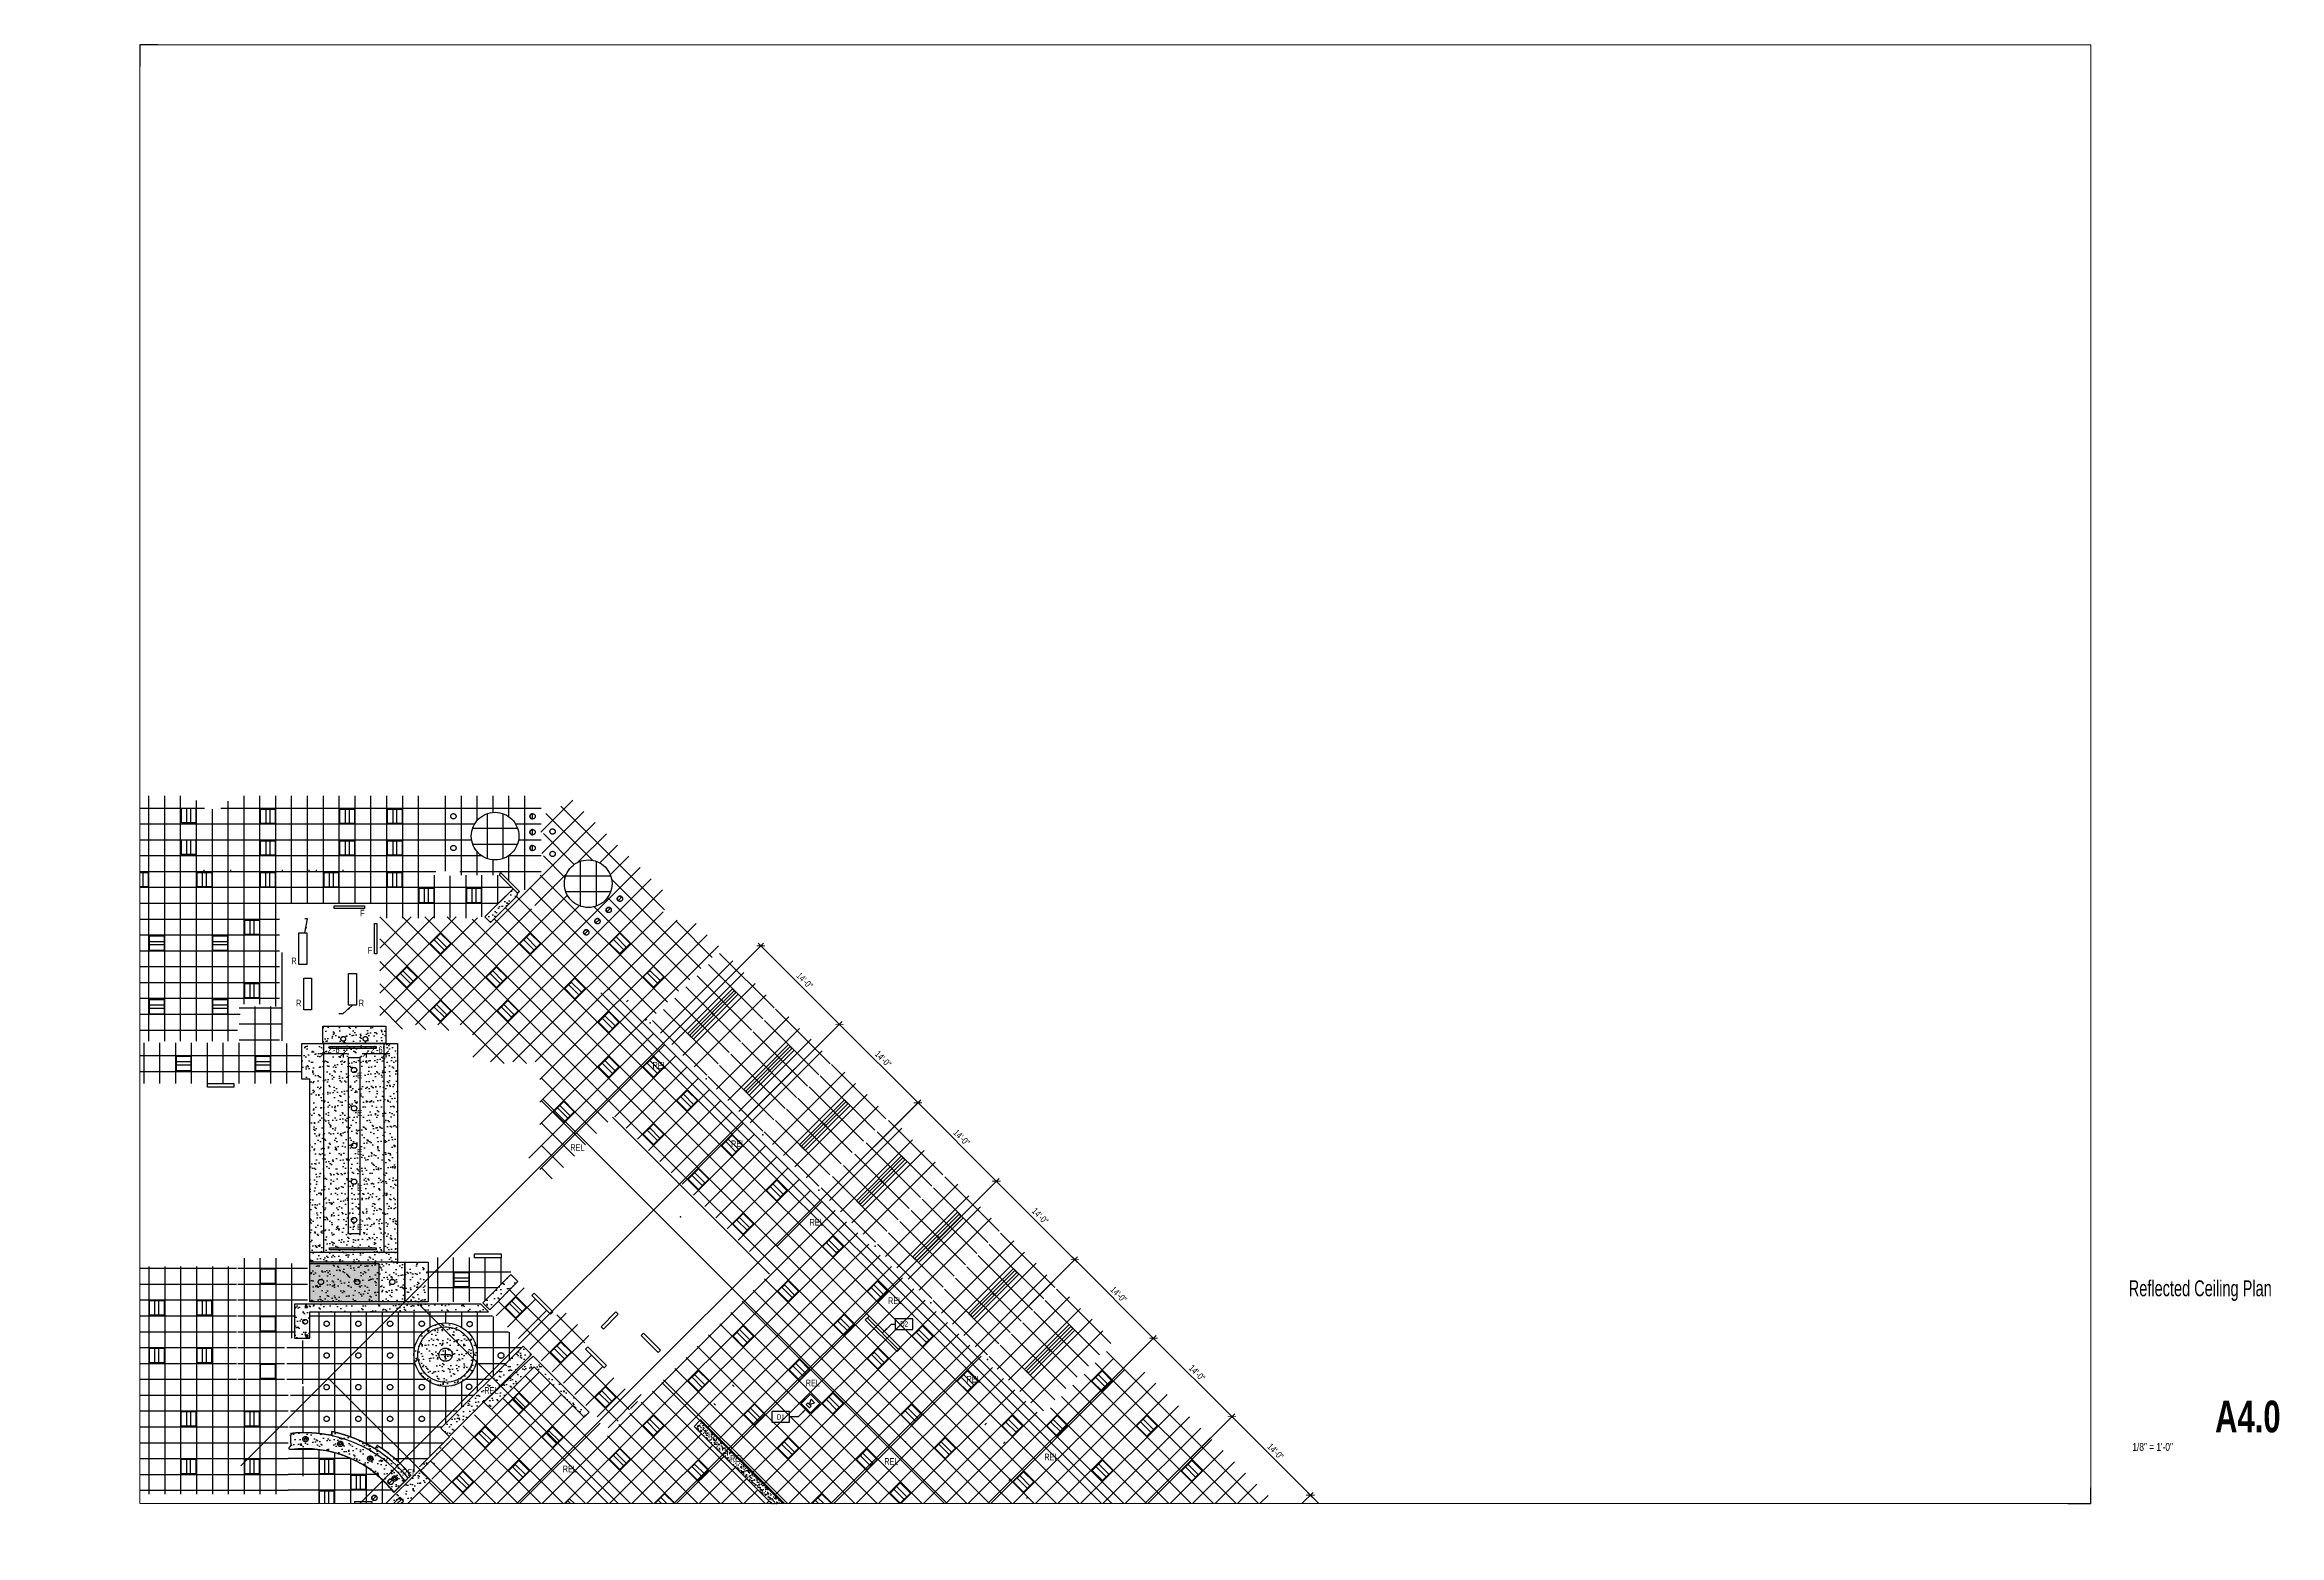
# Paper-space layout 'RCP' of a CAD drawing. Header units: inches. Extents: x 0 to 35.2, y 0 to 23.5.
# The model-space entities are those that its viewports show. They can reach past a viewport. Long polylines and large blocks are cut down to what shows.
import ezdxf
from ezdxf.enums import TextEntityAlignment as Align

# ---------------------------------------------------------------- set-up
doc = ezdxf.new("R2010")
doc.units = ezdxf.units.IN
doc.header["$LTSCALE"] = 96
doc.header["$MEASUREMENT"] = 0
for name, pattern in [('CENTER4', [0.5625, 0.375, -0.0625, 0.0625, -0.0625]), ('HIDDEN4', [0.09375, 0.0625, -0.03125]), ('STYLE_03', [0.46875, 0.3125, -0.15625])]:
    doc.linetypes.add(name, pattern=pattern)
for name, color, linetype in [('A-Anno-Clng', 7, 'Continuous'), ('A-Anno-Demo', 7, 'Continuous'), ('A-Anno-Flor', 7, 'Continuous'), ('A-Clng-Demo', 7, 'HIDDEN4'), ('A-Clng-Exst', 7, 'Continuous'), ('A-Lite-Demo', 4, 'HIDDEN4'), ('A-Lite-Exst', 252, 'Continuous'), ('A-Lite-Neww', 181, 'Continuous'), ('CEILING-MAIN', 7, 'Continuous'), ('TTLB', 254, 'Continuous')]:
    doc.layers.add(name, color=color, linetype=linetype)
doc.layers.add('Viewport', color=14, linetype='Continuous', plot=False)
doc.styles.add('ARIAL', font='arial.ttf')
doc.styles.add('OTJ_Title1', font='arialbd.ttf')
doc.styles.add('OTJ_Title2', font='ARIALN.TTF')
doc.styles.add('XFINE', font='helvlght.shx', dxfattribs={"width": 0.85, "bigfont": 'special.shx'})
doc.styles.add('XFINE_0', font='ARIALN.TTF', dxfattribs={"width": 0.8})
doc.styles.add('XFINE_1-8', font='ARIALN.TTF', dxfattribs={"width": 0.8, "height": 10})
doc.dimstyles.new('OTJ_1-8', dxfattribs={"dimscale": 96, "dimtxt": 0.09375, "dimasz": 0.09375, "dimexe": 0.0625, "dimexo": 0.15625, "dimgap": 0.046875, "dimtad": 1, "dimdec": 1, "dimzin": 3, "dimdsep": 46, "dimlunit": 4, "dimtxsty": 'XFINE_1-8', "dimblk": 'ARCHTICK', "dimcen": 0.09, "dimdle": 0.0625, "dimclrd": 15, "dimclre": 15, "dimclrt": 7, "dimadec": 0, "dimazin": 0, "dimtfac": 0.75, "dimtdec": 1, "dimtix": 1, "dimtmove": 1, "dimatfit": 3, "dimfxl": 1, "dimfrac": 1, "dimtolj": 1, "dimtzin": 0, "dimarcsym": 0})
pattern_1 = [(37.5, (-6129.748, -2637.095), (-0.503947, 15.41459), [0, -12.16, 0, -13.6, 0, -13]), (7.5, (-6129.748, -2637.095), (14.158214, 22.57717), [0, -6.56, 0, -10.96, 0, -4.2]), (327.5, (-6139.588, -2637.095), (24.913135, 0.045272), [0, -4, 0, -14.4, 0, -18.8]), (317.5, (-6139.588, -2637.095), (24.049013, 7.021405), [0, -2, 0, -9.44, 0, -10.8])]

psp = doc.layouts.new('RCP')

msp = doc.modelspace()

# ---------------------------------------------------------------- texts
at = {"layer": 'A-Anno-Clng', "char_height": 10, "width": 335.0102, "attachment_point": 1, "style": 'XFINE_1-8'}
for insert in [(2015.61, 662.33), (2134.38, 543.56), (1891.16, 537.88), (2253.15, 424.78), (2371.93, 306.01), (1761.03, 170.2), (2247.48, 181.56), (2490.7, 187.24), (2608.38, 69.56), (1636.58, 45.75), (1879.8, 51.43), (2132.73, 66.96), (2366.25, 62.79)]:
    msp.add_mtext('REL', dxfattribs=dict(at, insert=insert))
at = {"layer": 'A-Anno-Flor', "style": 'XFINE_1-8'}
for s, p in [('F', (1572.91, 879.64)), ('R', (1468.89, 807.37)), ('F', (1584.6, 823.35)), ('R', (1476.06, 743.57)), ('R', (1570.78, 743.57))]:
    msp.add_text(s, height=10, dxfattribs=at).set_placement(p, align=Align.BOTTOM_LEFT)
at = {"layer": 'A-Lite-Exst', "char_height": 8.59, "attachment_point": 1, "style": 'ARIAL'}
for insert in [(1568.54, 646.22), (1568.54, 589.75), (1568.54, 530.75), (1568.54, 475.75), (1568.54, 416.75)]:
    msp.add_mtext('E', dxfattribs=dict(at, insert=insert))

# ---------------------------------------------------------------- blocks, each defined once
blk = doc.blocks.new('A$C5E4B2746')
at = {"layer": 'TTLB', "color": 7}
for tag, height, style, width, p in [('DRAWTITLE', 0.25, 'OTJ_Title2', 0.8, (0.994, 2.696)), ('DRAWTITLE2', 0.25, 'OTJ_Title2', 0.8, (0.994, 2.379)), ('DRAWTITLE3', 0.25, 'OTJ_Title2', 0.8, (0.994, 2.067)), ('DRAWTITLE4', 0.25, 'OTJ_Title2', 0.8, (0.994, 1.753)), ('SCALE', 0.125, 'XFINE', 0.75, (0.244, 0.133))]:
    blk.add_attdef(tag, text='', height=height, dxfattribs=dict(at, style=style, width=width)).set_placement(p, align=Align.TOP_CENTER)
at = {"layer": 'TTLB', "color": 7, "style": 'OTJ_Title1', "width": 0.7}
blk.add_attdef('SHEET', text='', height=0.5, dxfattribs=at).set_placement((1.744, 0.55), align=Align.MIDDLE_CENTER)
blk = doc.blocks.new('PENDANT')
for p, q in [((-7.4, 0), (7.4, 0)), ((0, -7.4), (0, 7.4))]:
    blk.add_line(p, q)
blk.add_circle((0, 0), 10)
blk = doc.blocks.new('screen')
blk.add_line((-34, 0), (34, 0))
blk.add_lwpolyline([(-34, -4), (34, -4), (34, 4), (-34, 4)], close=True)
blk = doc.blocks.new('proj')
for points in [[(0, -24), (24, -24), (24, 0), (0, 0)], [(2, -22), (22, -22), (22, -2), (2, -2)], [(8.4, -18), (15.6, -18), (15.6, -14.6), (8.4, -14.6)]]:
    blk.add_lwpolyline(points, close=True)
for points in [[(12, -14.6), (8.2, -7.1)], [(15.8, -7.1), (8.2, -7.1)], [(12, -14.6), (15.8, -7.1)]]:
    blk.add_lwpolyline(points)
blk = doc.blocks.new('_ArchTick')
at = {"color": 0, "linetype": 'ByBlock', "const_width": 0.15}
blk.add_lwpolyline([(-0.5, -0.5), (0.5, 0.5)], dxfattribs=at)
blk = doc.blocks.new('*D43')
at = {"layer": 'A-Clng-Exst', "color": 15, "lineweight": -2, "transparency": 16777216}
for p, q in [((1511.9, 675), (1553.7, 675)), ((1517.9, 675.1), (1517.9, 669)), ((1547.7, 675.1), (1547.7, 669))]:
    blk.add_line(p, q, dxfattribs=at)
at = {"layer": 'DefPoints', "color": 0, "transparency": 16777216}
for p in [(1517.9, 690.1), (1547.7, 690.1), (1547.7, 675)]:
    blk.add_point(p, dxfattribs=at)
at = {"layer": 'A-Clng-Exst', "color": 15, "lineweight": -2, "transparency": 16777216, "xscale": 9, "yscale": 9, "zscale": 9, "rotation": 180}
blk.add_blockref('_ArchTick', (1517.9, 675), dxfattribs=at)
at = {"layer": 'A-Clng-Exst', "color": 15, "lineweight": -2, "transparency": 16777216, "xscale": 9, "yscale": 9, "zscale": 9}
blk.add_blockref('_ArchTick', (1547.7, 675), dxfattribs=at)
at = {"layer": 'A-Clng-Exst', "color": 7, "transparency": 16777216, "insert": (1534.9, 680.9), "char_height": 10, "attachment_point": 5, "style": 'XFINE_1-8'}
blk.add_mtext('\\A1;2\'-6"', dxfattribs=at)
blk = doc.blocks.new('*D44')
at = {"layer": 'A-Clng-Exst', "color": 15, "lineweight": -2, "transparency": 16777216}
for p, q in [((1576.1, 675), (1617.9, 675)), ((1582.1, 675.1), (1582.1, 669)), ((1611.9, 675.1), (1611.9, 669))]:
    blk.add_line(p, q, dxfattribs=at)
at = {"layer": 'DefPoints', "color": 0, "transparency": 16777216}
for p in [(1582.1, 690.1), (1611.9, 690.1), (1611.9, 675)]:
    blk.add_point(p, dxfattribs=at)
at = {"layer": 'A-Clng-Exst', "color": 15, "lineweight": -2, "transparency": 16777216, "xscale": 9, "yscale": 9, "zscale": 9, "rotation": 180}
blk.add_blockref('_ArchTick', (1582.1, 675), dxfattribs=at)
at = {"layer": 'A-Clng-Exst', "color": 15, "lineweight": -2, "transparency": 16777216, "xscale": 9, "yscale": 9, "zscale": 9}
blk.add_blockref('_ArchTick', (1611.9, 675), dxfattribs=at)
at = {"layer": 'A-Clng-Exst', "color": 7, "transparency": 16777216, "insert": (1600, 680.8), "char_height": 10, "attachment_point": 5, "style": 'XFINE_1-8'}
blk.add_mtext('\\A1;2\'-6"', dxfattribs=at)
blk = doc.blocks.new('*D50')
at = {"layer": 'A-Lite-Neww', "color": 15, "lineweight": -2, "transparency": 16777216}
for p, q in [((2873.4, -130.8), (3015.2, 11)), ((3133.9, -116.3), (3006.7, 11)), ((2992.2, -249.6), (3133.9, -107.8))]:
    blk.add_line(p, q, dxfattribs=at)
at = {"layer": 'DefPoints', "color": 0, "transparency": 16777216}
for p in [(3010.9, 6.7), (2862.8, -141.4), (2981.5, -260.2)]:
    blk.add_point(p, dxfattribs=at)
at = {"layer": 'A-Lite-Neww', "color": 15, "lineweight": -2, "transparency": 16777216, "xscale": 9, "yscale": 9, "zscale": 9}
for p, rotation in [((3010.9, 6.7), 135.0000000000001), ((3129.7, -112), 315.0000000000001)]:
    blk.add_blockref('_ArchTick', p, dxfattribs=dict(at, rotation=rotation))
at = {"layer": 'A-Lite-Neww', "color": 7, "transparency": 16777216, "insert": (3077.1, -45.9), "char_height": 10, "attachment_point": 5, "rotation": 315, "style": 'XFINE_1-8'}
blk.add_mtext('\\A1;14\'-0"', dxfattribs=at)
blk = doc.blocks.new('*D51')
at = {"layer": 'A-Lite-Neww', "color": 15, "lineweight": -2, "transparency": 16777216}
for p, q in [((2754.6, -12), (2896.4, 129.7)), ((3015.2, 2.5), (2887.9, 129.7)), ((2873.4, -130.8), (3015.2, 11))]:
    blk.add_line(p, q, dxfattribs=at)
at = {"layer": 'DefPoints', "color": 0, "transparency": 16777216}
for p in [(2892.1, 125.5), (2744, -22.6), (2862.8, -141.4)]:
    blk.add_point(p, dxfattribs=at)
at = {"layer": 'A-Lite-Neww', "color": 15, "lineweight": -2, "transparency": 16777216, "xscale": 9, "yscale": 9, "zscale": 9}
for p, rotation in [((2892.1, 125.5), 135.0000000000001), ((3010.9, 6.7), 315.0000000000001)]:
    blk.add_blockref('_ArchTick', p, dxfattribs=dict(at, rotation=rotation))
at = {"layer": 'A-Lite-Neww', "color": 7, "transparency": 16777216, "insert": (2958.3, 72.9), "char_height": 10, "attachment_point": 5, "rotation": 315, "style": 'XFINE_1-8'}
blk.add_mtext('\\A1;14\'-0"', dxfattribs=at)
blk = doc.blocks.new('*D52')
at = {"layer": 'A-Lite-Neww', "color": 15, "lineweight": -2, "transparency": 16777216}
for p, q in [((2635.1, 106), (2777.6, 248.5)), ((2896.4, 121.3), (2769.1, 248.5)), ((2753.9, -12.7), (2896.4, 129.7))]:
    blk.add_line(p, q, dxfattribs=at)
at = {"layer": 'DefPoints', "color": 0, "transparency": 16777216}
for p in [(2773.4, 244.3), (2624.5, 95.4), (2743.3, -23.3)]:
    blk.add_point(p, dxfattribs=at)
at = {"layer": 'A-Lite-Neww', "color": 15, "lineweight": -2, "transparency": 16777216, "xscale": 9, "yscale": 9, "zscale": 9}
for p, rotation in [((2773.4, 244.3), 135.0000000000001), ((2892.1, 125.5), 315.0000000000001)]:
    blk.add_blockref('_ArchTick', p, dxfattribs=dict(at, rotation=rotation))
at = {"layer": 'A-Lite-Neww', "color": 7, "transparency": 16777216, "insert": (2839.5, 191.7), "char_height": 10, "attachment_point": 5, "rotation": 315, "style": 'XFINE_1-8'}
blk.add_mtext('\\A1;14\'-0"', dxfattribs=at)
blk = doc.blocks.new('*D53')
at = {"layer": 'A-Lite-Neww', "color": 15, "lineweight": -2, "transparency": 16777216}
for p, q in [((2516.3, 224.8), (2658.8, 367.3)), ((2777.6, 240), (2650.3, 367.3)), ((2635.1, 106), (2777.6, 248.5))]:
    blk.add_line(p, q, dxfattribs=at)
at = {"layer": 'DefPoints', "color": 0, "transparency": 16777216}
for p in [(2654.6, 363.1), (2505.7, 214.2), (2624.5, 95.4)]:
    blk.add_point(p, dxfattribs=at)
at = {"layer": 'A-Lite-Neww', "color": 15, "lineweight": -2, "transparency": 16777216, "xscale": 9, "yscale": 9, "zscale": 9}
for p, rotation in [((2654.6, 363.1), 135.0000000000001), ((2773.4, 244.3), 315.0000000000001)]:
    blk.add_blockref('_ArchTick', p, dxfattribs=dict(at, rotation=rotation))
at = {"layer": 'A-Lite-Neww', "color": 7, "transparency": 16777216, "insert": (2720.8, 310.5), "char_height": 10, "attachment_point": 5, "rotation": 315, "style": 'XFINE_1-8'}
blk.add_mtext('\\A1;14\'-0"', dxfattribs=at)
blk = doc.blocks.new('*D54')
at = {"layer": 'A-Lite-Neww', "color": 15, "lineweight": -2, "transparency": 16777216}
for p, q in [((2397.6, 343.6), (2540, 486.1)), ((2658.8, 358.8), (2531.6, 486.1)), ((2516.3, 224.8), (2658.8, 367.3))]:
    blk.add_line(p, q, dxfattribs=at)
at = {"layer": 'DefPoints', "color": 0, "transparency": 16777216}
for p in [(2535.8, 481.8), (2386.9, 333), (2505.7, 214.2)]:
    blk.add_point(p, dxfattribs=at)
at = {"layer": 'A-Lite-Neww', "color": 15, "lineweight": -2, "transparency": 16777216, "xscale": 9, "yscale": 9, "zscale": 9}
for p, rotation in [((2535.8, 481.8), 135.0000000000001), ((2654.6, 363.1), 315.0000000000001)]:
    blk.add_blockref('_ArchTick', p, dxfattribs=dict(at, rotation=rotation))
at = {"layer": 'A-Lite-Neww', "color": 7, "transparency": 16777216, "insert": (2602, 429.2), "char_height": 10, "attachment_point": 5, "rotation": 315, "style": 'XFINE_1-8'}
blk.add_mtext('\\A1;14\'-0"', dxfattribs=at)
blk = doc.blocks.new('*D55')
at = {"layer": 'A-Lite-Neww', "color": 15, "lineweight": -2, "transparency": 16777216}
for p, q in [((2278.8, 462.4), (2421.3, 604.9)), ((2540.1, 477.6), (2412.8, 604.9)), ((2397.6, 343.6), (2540.1, 486.1))]:
    blk.add_line(p, q, dxfattribs=at)
at = {"layer": 'DefPoints', "color": 0, "transparency": 16777216}
for p in [(2417, 600.6), (2268.2, 451.8), (2387, 333)]:
    blk.add_point(p, dxfattribs=at)
at = {"layer": 'A-Lite-Neww', "color": 15, "lineweight": -2, "transparency": 16777216, "xscale": 9, "yscale": 9, "zscale": 9}
for p, rotation in [((2417, 600.6), 135.0000000000002), ((2535.8, 481.8), 315.0000000000002)]:
    blk.add_blockref('_ArchTick', p, dxfattribs=dict(at, rotation=rotation))
at = {"layer": 'A-Lite-Neww', "color": 7, "transparency": 16777216, "insert": (2483.2, 548), "char_height": 10, "attachment_point": 5, "rotation": 315, "style": 'XFINE_1-8'}
blk.add_mtext('\\A1;14\'-0"', dxfattribs=at)
blk = doc.blocks.new('*D56')
at = {"layer": 'A-Lite-Neww', "color": 15, "lineweight": -2, "transparency": 16777216}
for p, q in [((2160, 581.1), (2302.5, 723.6)), ((2421.3, 596.4), (2294, 723.6)), ((2278.8, 462.4), (2421.3, 604.8))]:
    blk.add_line(p, q, dxfattribs=at)
at = {"layer": 'DefPoints', "color": 0, "transparency": 16777216}
for p in [(2298.3, 719.4), (2149.4, 570.5), (2268.2, 451.8)]:
    blk.add_point(p, dxfattribs=at)
at = {"layer": 'A-Lite-Neww', "color": 15, "lineweight": -2, "transparency": 16777216, "xscale": 9, "yscale": 9, "zscale": 9}
for p, rotation in [((2298.3, 719.4), 135.0000000000001), ((2417, 600.6), 315.0000000000001)]:
    blk.add_blockref('_ArchTick', p, dxfattribs=dict(at, rotation=rotation))
at = {"layer": 'A-Lite-Neww', "color": 7, "transparency": 16777216, "insert": (2364.4, 666.8), "char_height": 10, "attachment_point": 5, "rotation": 315, "style": 'XFINE_1-8'}
blk.add_mtext('\\A1;14\'-0"', dxfattribs=at)
blk = doc.blocks.new('*D57')
at = {"layer": 'A-Lite-Neww', "color": 15, "lineweight": -2, "transparency": 16777216}
for p, q in [((2041.2, 699.9), (2183.7, 842.4)), ((2302.5, 715.1), (2175.2, 842.4)), ((2160, 581.1), (2302.5, 723.6))]:
    blk.add_line(p, q, dxfattribs=at)
at = {"layer": 'DefPoints', "color": 0, "transparency": 16777216}
for p in [(2179.5, 838.2), (2030.6, 689.3), (2149.4, 570.5)]:
    blk.add_point(p, dxfattribs=at)
at = {"layer": 'A-Lite-Neww', "color": 15, "lineweight": -2, "transparency": 16777216, "xscale": 9, "yscale": 9, "zscale": 9}
for p, rotation in [((2179.5, 838.2), 135.0000000000001), ((2298.3, 719.4), 315.0000000000001)]:
    blk.add_blockref('_ArchTick', p, dxfattribs=dict(at, rotation=rotation))
at = {"layer": 'A-Lite-Neww', "color": 7, "transparency": 16777216, "insert": (2245.7, 785.6), "char_height": 10, "attachment_point": 5, "rotation": 315, "style": 'XFINE_1-8'}
blk.add_mtext('\\A1;14\'-0"', dxfattribs=at)
blk = doc.blocks.new('multi-note')
at = {"color": 4}
blk.add_lwpolyline([(-1.67, -1), (1.67, -1), (1.67, 1), (-1.67, 1)], close=True, dxfattribs=at)
at = {"color": 0, "style": 'XFINE_0', "width": 0.8}
blk.add_attdef('MULTI-NOTE', text='', height=1, dxfattribs=at).set_placement((0, 0), align=Align.MIDDLE_CENTER)

# ---------------------------------------------------------------- dimensions: what is measured, and where the dimension line sits
at = {"layer": 'A-Clng-Exst'}
for base, p1, p2, picture, middle in [((1547.72, 675), (1517.88, 690.07), (1547.72, 690.07), '*D43', (1534.93, 671.32)), ((1611.92, 675), (1582.08, 690.07), (1611.92, 690.07), '*D44', (1599.97, 671.15))]:
    dim = msp.add_linear_dim(base=base, p1=p1, p2=p2, dimstyle='OTJ_1-8', dxfattribs=at)
    dim.commit()
    dim.dimension.update_dxf_attribs({"geometry": picture, "text_midpoint": middle, "dimtype": 160})
at = {"layer": 'A-Lite-Neww'}
for p1, p2, distance, picture, middle in [((2149.41, 570.52), (2030.63, 689.31), -210.51, '*D57', (2245.67, 785.56)), ((2268.19, 451.75), (2149.4, 570.53), -210.51, '*D56', (2364.44, 666.79)), ((2386.96, 332.98), (2268.18, 451.76), -210.51, '*D55', (2483.22, 548.02)), ((2505.73, 214.21), (2386.95, 332.99), -210.51, '*D54', (2601.99, 429.25)), ((2624.5, 95.43), (2505.72, 214.22), -210.51, '*D53', (2720.76, 310.47)), ((2743.29, -23.35), (2624.5, 95.43), -210.51, '*D52', (2839.54, 191.69)), ((2862.78, -141.43), (2743.99, -22.64), -209.51, '*D51', (2958.33, 72.91)), ((2981.55, -260.2), (2862.78, -141.43), -209.51, '*D50', (3077.1, -45.87))]:
    dim = msp.add_aligned_dim(p1=p1, p2=p2, distance=distance, dimstyle='OTJ_1-8', dxfattribs=at)
    dim.commit()
    dim.dimension.update_dxf_attribs({"geometry": picture, "text_midpoint": middle})

# ---------------------------------------------------------------- hatches: boundary and pattern name
at = {"layer": 'A-Clng-Demo'}
h = msp.add_hatch(dxfattribs=at)
h.set_pattern_fill('AR-SAND', color=256, scale=8, style=0)
h.paths.add_polyline_path([(1804.45, 924.61), (1811.35, 917.71), (1809.79, 912.97), (1770.39, 873.57), (1761.93, 882.07)])
h = msp.add_hatch(dxfattribs=at)
h.set_pattern_fill('AR-SAND', color=256, scale=8, style=0)
h.paths.add_polyline_path([(1516.85, 716.43), (1611.88, 716.43), (1611.88, 690.38), (1516.85, 690.38)])
h = msp.add_hatch(dxfattribs=at)
h.set_pattern_fill('AR-SAND', color=256, scale=8, style=0)
h.paths.add_polyline_path([(1640.88, 299.38), (1496.89, 299.38), (1496.89, 636.38), (1485.13, 636.38), (1485.13, 690.33), (1629.88, 690.33), (1629.88, 359.37), (1640.88, 359.37)])
h = msp.add_hatch(dxfattribs=at)
h.set_pattern_fill('AR-SAND', color=256, scale=8, style=0)
h.paths.add_polyline_path([(1640.88, 359.37), (1675.88, 359.37), (1675.88, 299.38), (1640.88, 299.38)])
h.paths.add_polyline_path([(1801.14, 340.59), (1811.75, 329.99), (1769.21, 287.45), (1758.6, 298.06)])
h = msp.add_hatch(dxfattribs=at)
h.set_pattern_fill('AR-SAND', color=256, scale=8, style=0)
h.set_pattern_definition(pattern_1)
h.paths.add_polyline_path([(1474.01, 244.18), (1496.88, 244.18), (1496.88, 284.18), (1767.53, 284.18), (1755.83, 295.88), (1474.01, 295.87)])
h = msp.add_hatch(dxfattribs=at)
h.set_pattern_fill('AR-SAND', color=256, scale=8, style=0)
h.set_pattern_definition(pattern_1)
edge = h.paths.add_edge_path()
edge.add_arc((1702.44, 219.38), 48, 0, 360)
h = msp.add_hatch(dxfattribs=at)
h.set_pattern_fill('AR-SAND', color=256, scale=8, style=0)
h.set_pattern_definition(pattern_1)
edge = h.paths.add_edge_path()
edge.add_arc((1702.44, 219.38), 42, 0, 360)
h = msp.add_hatch(dxfattribs=at)
h.set_pattern_fill('AR-SAND', color=256, scale=8, style=0)
h.paths.add_polyline_path([(1695.36, 108.19), (1708.08, 95.45), (1832.33, 219.38), (1819.62, 232.12)])
h = msp.add_hatch(dxfattribs=at)
h.set_pattern_fill('AR-SAND', color=256, scale=8, style=0)
h.paths.add_polyline_path([(1760.48, 147.7), (1771.85, 136.33), (1836.24, 200.72), (1912.09, 124.87), (1919.47, 132.24), (1834.72, 216.99)])
h = msp.add_hatch(dxfattribs=at)
h.set_pattern_fill('AR-SAND', color=256, scale=8, style=0)
h.set_pattern_definition(pattern_1)
h.paths.add_polyline_path([(1624.33, 11.28), (1608.53, 28.48), (1591.65, 43.08), (1573.69, 55.05), (1554.66, 64.41), (1534.55, 71.15), (1513.36, 75.27), (1491.1, 76.78), (1467.76, 75.67), (1467.86, 99.86), (1475.77, 100.57), (1483.62, 100.97), (1491.42, 101.06), (1499.17, 100.85), (1506.87, 100.33), (1514.52, 99.5), (1522.12, 98.37), (1529.67, 96.93), (1530.06, 102.98), (1539.5, 100.69), (1548.58, 98.12), (1557.3, 95.27), (1565.66, 92.13), (1573.67, 88.71), (1581.32, 85.01), (1588.61, 81.02), (1595.55, 76.75), (1598.77, 81.94), (1606.25, 77), (1613.41, 71.87), (1620.26, 66.55), (1626.81, 61.02), (1633.04, 55.3), (1638.97, 49.39), (1644.58, 43.28), (1649.89, 36.97)])
h = msp.add_hatch(dxfattribs=at)
h.set_pattern_fill('AR-SAND', color=256, scale=3, style=0)
h.paths.add_polyline_path([(2088.33, 120.78), (2078.44, 110.88), (2215.65, -26.27), (2225.51, -16.4)])
h = msp.add_hatch(dxfattribs=at)
h.set_pattern_fill('AR-SAND', color=256, scale=8, style=0)
h.paths.add_polyline_path([(1709.76, 88.85), (1706, 92.61), (1662.86, 49.73), (1666.75, 45.84)])
h = msp.add_hatch(dxfattribs=at)
h.set_pattern_fill('AR-SAND', color=256, scale=8, style=0)
h.set_pattern_definition(pattern_1)
h.paths.add_polyline_path([(1679.41, 28.4), (1662.86, 44.77), (1535.98, -82.43), (1552.88, -99.19)])
edge = h.paths.add_edge_path()
edge.add_line((1681.87, 30.85), (1552.88, -98.13))
at = {"layer": 'A-Clng-Exst'}
msp.add_hatch(color=253, dxfattribs=at).paths.add_polyline_path([(1496.86, 357.44), (1601.38, 357.44), (1601.38, 299.38), (1496.88, 299.6)])

# ---------------------------------------------------------------- linework, layer by layer
at = {"layer": 'A-Clng-Demo'}
for p, q in [((1229.51, 693.88), (1229.51, 1065.38)), ((1253.51, 693.88), (1253.51, 1065.38)), ((1277.51, 693.88), (1277.51, 1065.38)), ((1301.51, 693.88), (1301.51, 1065.38)), ((1325.51, 693.88), (1325.51, 1058.27)), ((1373.51, 693.88), (1373.51, 1057.26)), ((1397.51, 749.88), (1397.51, 1065.38)), ((1421.51, 749.88), (1421.51, 1065.38)), ((1445.51, 746.38), (1445.51, 1065.38)), ((1469.51, 902.18), (1469.51, 1065.38)), ((1493.51, 902.18), (1493.51, 1065.38)), ((1517.51, 902.18), (1517.51, 1065.38)), ((1541.51, 902.18), (1541.51, 1065.38)), ((1565.51, 902.18), (1565.51, 1065.38)), ((1589.51, 901.82), (1589.51, 1065.38)), ((1613.51, 880.19), (1613.51, 1065.38)), ((1637.51, 880.19), (1637.51, 1065.38)), ((1661.51, 880.19), (1661.51, 1065.38)), ((1702.29, 950.88), (1702.29, 1065.38)), ((1726.29, 945.18), (1726.29, 1065.38)), ((1750.29, 1027.99), (1750.29, 1065.38)), ((1774.29, 1040.06), (1774.29, 1065.38)), ((1798.29, 1033.42), (1798.29, 1065.38)), ((1822.29, 922.64), (1822.29, 1065.38)), ((1846.35, 1010.09), (1894.77, 1058.51)), ((1876.86, 1049.55), (2033.78, 892.64)), ((1680.11, 1022.18), (-41.58, 1022.18)), ((1337.6, 1046.18), (-19.14, 1046.18)), ((1349.51, 693.88), (1349.51, 1045.04)), ((1680.11, 1046.18), (1362.42, 1046.18)), ((1846.86, 1046.18), (1680.11, 1046.18)), ((1746.11, 1022.18), (1680.11, 1022.18)), ((1743.35, 1016.18), (1811.23, 1016.18)), ((1765.29, 1038.12), (1765.29, 970.24)), ((1789.29, 1038.12), (1789.29, 970.24)), ((1846.86, 1022.18), (1808.46, 1022.18)), ((1848.1, 977.89), (1911.74, 1041.54)), ((1849.32, 945.18), (1928.71, 1024.57)), ((1854.09, 1038.38), (1924.9, 967.57)), ((1680.11, 998.18), (-65.58, 998.18)), ((1741.79, 998.18), (1680.11, 998.18)), ((1743.35, 992.18), (1811.23, 992.18)), ((1846.86, 998.18), (1812.78, 998.18)), ((1850.36, 1008.16), (1897.18, 961.35)), ((1902.73, 964.65), (1945.68, 1007.6)), ((1935.71, 963.68), (1962.65, 990.63)), ((1680.11, 950.18), (-113.58, 950.18)), ((1680.11, 974.18), (-66.49, 974.18)), ((1337.25, 949.88), (1337.25, 953.38)), ((1377.25, 949.88), (1377.25, 953.38)), ((1455.78, 949.88), (1455.78, 953.38)), ((1495.78, 949.88), (1495.78, 953.38)), ((1507.28, 949.88), (1507.28, 953.38)), ((1547.28, 949.88), (1547.28, 953.38)), ((1757.39, 974.18), (1680.11, 974.18)), ((1687.86, 950.18), (1680.11, 950.18)), ((1846.86, 950.18), (1723.86, 950.18)), ((1743.38, 703.47), (1996.6, 956.69)), ((1750.29, 945.18), (1750.29, 980.37)), ((1774.29, 945.18), (1774.29, 968.31)), ((1846.86, 974.18), (1797.19, 974.18)), ((1798.29, 936.42), (1798.29, 974.94)), ((1837.28, 899.2), (1885.82, 947.74)), ((1850.36, 974.22), (1883.43, 941.16)), ((1906.29, 966.12), (1906.29, 898.24)), ((1930.29, 966.12), (1930.29, 898.24)), ((1951.66, 945.69), (1979.63, 973.66)), ((1802.88, 926.18), (-137.58, 926.18)), ((1626.29, 722.14), (1849.32, 945.18)), ((1685.51, 880.19), (1685.51, 945.18)), ((1690.67, 718.64), (1886.78, 914.76)), ((1709.51, 880.19), (1709.51, 943.88)), ((1733.51, 880.19), (1733.51, 945.18)), ((1743.6, 669.75), (2013.57, 939.72)), ((1757.51, 881.94), (1757.51, 945.18)), ((1770.19, 662.4), (2030.54, 922.75)), ((1781.51, 901.66), (1781.51, 945.18)), ((1809.79, 912.97), (3087.36, -364.6)), ((1830.65, 926.05), (2021, 735.71)), ((1845.47, 945.18), (2037.97, 752.68)), ((1884.35, 944.18), (1952.23, 944.18)), ((1884.35, 920.18), (1952.23, 920.18)), ((1953.67, 938.8), (2088.88, 803.59)), ((1782.03, 902.18), (-161.58, 902.18)), ((1602.77, 766.5), (1718.33, 882.07)), ((1602.77, 800.44), (1684.39, 882.07)), ((1602.77, 834.39), (1650.45, 882.07)), ((1602.77, 732.56), (1750.91, 880.71)), ((1602.93, 882.07), (1825.03, 660.14)), ((1637.05, 882.07), (1947.73, 571.39)), ((1656.73, 718.64), (1832.33, 894.25)), ((1670.99, 882.07), (2691.48, -138.42)), ((1704.93, 882.07), (3032.99, -445.99)), ((1724.61, 718.64), (1904.78, 898.81)), ((1792.82, 896), (3083.9, -395.08)), ((1804.14, 662.4), (2031.51, 889.78)), ((1927.27, 897.32), (2054.94, 769.65)), ((1947.45, 911.08), (2071.91, 786.62)), ((1451.29, 854.32), (-180.49, 854.18)), ((1451.29, 878.18), (1172.66, 878.18)), ((1602.77, 848.47), (1791.1, 660.14)), ((1742.5, 878.44), (3049.96, -429.02)), ((1775.85, 879.03), (3066.93, -412.05)), ((1838.08, 662.4), (2052.75, 877.08)), ((1845.21, 635.59), (2081.45, 871.83)), ((1845.21, 601.65), (2098.42, 854.86)), ((2051.6, 874.81), (2105.85, 820.56)), ((1451.29, 830.18), (-19.14, 830.18)), ((1602.77, 814.53), (1707.37, 709.92)), ((1845.21, 567.71), (2115.39, 837.89)), ((2027.65, 705.87), (2137.07, 815.29)), ((2117.09, 826.77), (2199.47, 744.39)), ((1451.29, 806.18), (-19.14, 806.18)), ((1451.29, 782.18), (-19.14, 782.18)), ((1602.77, 780.59), (1672.39, 710.96)), ((2044.62, 688.9), (2153.52, 797.79)), ((2061.59, 671.93), (2171.01, 781.34)), ((2083.15, 792.83), (2165.53, 710.45)), ((2100.12, 809.8), (2182.5, 727.42)), ((1451.29, 758.18), (-19.14, 758.18)), ((1390.13, 744.13), (1453.79, 744.13)), ((1414.13, 629.83), (1414.13, 746.38)), ((1438.13, 629.83), (1438.13, 746.38)), ((1602.77, 746.65), (1637.41, 712)), ((1976.24, 753.35), (1978.71, 755.82)), ((2049.21, 758.89), (2131.59, 676.51)), ((2066.18, 775.86), (2148.56, 693.48)), ((2078.57, 654.96), (2187.46, 763.85)), ((1391.41, 734.18), (-19.14, 734.18)), ((1387.79, 710.18), (-19.14, 710.18)), ((1390.13, 720.11), (1453.79, 720.11)), ((2004.52, 725.06), (2007, 727.54)), ((2015.27, 724.95), (2097.64, 642.57)), ((2032.24, 741.92), (2114.62, 659.54)), ((2112.31, 621.18), (2221.73, 730.59)), ((2129.28, 604.2), (2238.18, 713.1)), ((2184.78, 725.11), (2267.15, 642.73)), ((2201.75, 742.08), (2284.13, 659.7)), ((1246.13, 629.83), (1246.13, 691.53)), ((1270.13, 629.83), (1270.13, 691.53)), ((1294.13, 629.83), (1294.13, 691.53)), ((1318.13, 629.83), (1318.13, 691.53)), ((1342.13, 629.83), (1342.13, 691.53)), ((1366.13, 629.83), (1366.13, 691.53)), ((1390.13, 696.11), (1451.29, 696.11)), ((1390.13, 629.83), (1390.13, 691.53)), ((1462.13, 629.88), (1462.03, 690.38)), ((1828.24, 516.8), (2017.1, 705.66)), ((1845.21, 499.83), (2034.07, 688.69)), ((2146.25, 587.23), (2255.67, 696.65)), ((2150.84, 691.17), (2233.21, 608.79)), ((2163.22, 570.26), (2272.12, 679.16)), ((2167.81, 708.14), (2250.18, 625.76)), ((393.29, 672.11), (1485.03, 672.11)), ((393.29, 648.11), (1485.03, 648.11)), ((1958.7, 579.37), (2051.04, 671.72)), ((1975.67, 562.4), (2068.01, 654.75)), ((2116.89, 657.23), (2199.27, 574.85)), ((2133.86, 674.2), (2216.24, 591.82)), ((2196.96, 537.67), (2306.38, 647.09)), ((2286.4, 658.58), (2368.77, 576.2)), ((1847.47, 637.7), (1930.95, 554.23)), ((1992.64, 545.43), (2084.98, 637.78)), ((2009.61, 528.46), (2101.95, 620.81)), ((2099.92, 640.25), (2182.3, 557.88)), ((2213.93, 520.7), (2322.82, 629.6)), ((2230.9, 503.73), (2340.32, 613.15)), ((2252.46, 624.63), (2334.83, 542.26)), ((2269.43, 641.61), (2351.8, 559.23)), ((1847.47, 603.76), (1914.17, 537.07)), ((2026.58, 511.49), (2118.92, 603.84)), ((2043.55, 494.52), (2135.9, 586.87)), ((2218.51, 590.69), (2300.89, 508.32)), ((2235.48, 607.66), (2317.86, 525.29)), ((2247.87, 486.76), (2356.77, 595.66)), ((1847.47, 569.82), (1897.39, 519.9)), ((2060.52, 477.55), (2152.87, 569.9)), ((2077.49, 460.58), (2169.84, 552.93)), ((2184.57, 556.75), (2266.95, 474.37)), ((2201.54, 573.72), (2283.92, 491.35)), ((2283.17, 452.77), (2392.59, 562.19)), ((2300.14, 435.8), (2409.03, 544.69)), ((2355.64, 556.7), (2438.01, 474.33)), ((2372.61, 573.67), (2454.98, 491.3)), ((1847.47, 535.88), (1880.61, 502.74)), ((2094.46, 443.61), (2186.81, 535.96)), ((2111.43, 426.64), (2203.78, 518.99)), ((2317.11, 418.83), (2426.53, 528.25)), ((2321.69, 522.76), (2404.07, 440.38)), ((2334.08, 401.86), (2442.98, 510.75)), ((2338.67, 539.73), (2421.04, 457.35)), ((1847.47, 501.94), (1863.83, 485.58)), ((2128.4, 409.67), (2220.75, 502.02)), ((2145.37, 392.7), (2237.72, 485.05)), ((2287.75, 488.82), (2370.13, 406.44)), ((2304.72, 505.79), (2387.1, 423.41)), ((2368.2, 367.77), (2477.61, 477.18)), ((2457.63, 488.67), (2540.01, 406.29)), ((2162.34, 375.73), (2254.69, 468.08)), ((2204.59, 384.04), (2271.66, 451.1)), ((2270.78, 471.85), (2353.16, 389.47)), ((2385.17, 350.8), (2494.06, 459.69)), ((2402.14, 333.83), (2511.56, 443.24)), ((2423.69, 454.73), (2506.07, 372.35)), ((2440.66, 471.7), (2523.04, 389.32)), ((1783.63, -70.87), (2292.13, 437.63)), ((1800.6, -87.84), (2309.1, 420.66)), ((2389.75, 420.79), (2472.13, 338.41)), ((2406.72, 437.76), (2489.1, 355.38)), ((2419.11, 316.85), (2528, 425.75)), ((1817.57, -104.81), (2326.07, 403.69)), ((1834.54, -121.78), (2343.04, 386.72)), ((2355.81, 386.85), (2438.19, 304.47)), ((2372.78, 403.82), (2455.16, 321.44)), ((2452.61, 282.33), (2562.03, 391.75)), ((2469.58, 265.36), (2578.47, 374.26)), ((2525.07, 386.27), (2607.45, 303.89)), ((2542.04, 403.24), (2624.42, 320.86)), ((421.29, 350.18), (1386.17, 350.18)), ((1229.51, 352.8), (1229.51, 8.38)), ((1253.51, 352.8), (1253.51, 8.38)), ((1277.51, 352.8), (1277.51, 8.38)), ((1301.51, 352.8), (1301.51, 8.38)), ((1325.51, 352.8), (1325.51, 8.38)), ((1349.51, 352.8), (1349.51, 8.38)), ((1373.51, 352.8), (1373.51, 8.38)), ((1373.51, 352.8), (1373.51, 8.38)), ((1388.04, 350.18), (1493.38, 350.18)), ((1397.51, 365.38), (1397.51, 8.38)), ((1421.51, 365.38), (1421.51, 8.38)), ((1445.51, 365.38), (1445.51, 8.38)), ((1469.51, 357.44), (1469.51, 244.18)), ((1675.88, 344.93), (1801.14, 344.93)), ((1690.49, 299.38), (1690.49, 366.48)), ((1714.49, 299.38), (1714.49, 366.48)), ((1738.49, 299.38), (1738.49, 366.48)), ((1762.49, 301.94), (1762.49, 366.18)), ((1786.49, 325.94), (1786.49, 366.18)), ((2099.69, 109.43), (2360.01, 369.75)), ((2116.66, 92.46), (2376.98, 352.78)), ((2486.55, 248.39), (2595.97, 357.81)), ((2491.13, 352.33), (2573.51, 269.95)), ((2503.52, 231.42), (2612.41, 340.32)), ((2508.1, 369.3), (2590.48, 286.92)), ((421.29, 326.18), (1386.17, 326.18)), ((1388.04, 326.18), (1493.38, 326.18)), ((1675.88, 320.93), (1781.48, 320.93)), ((1779.01, 278), (1821.57, 320.57)), ((1799.15, 317.39), (1980.65, 135.89)), ((2133.63, 75.49), (2393.95, 335.81)), ((2150.6, 58.52), (2410.92, 318.84)), ((2168.08, 317.1), (2657.54, -172.36)), ((2185.05, 334.07), (2674.51, -155.39)), ((2457.19, 318.38), (2539.57, 236.01)), ((2474.16, 335.35), (2556.54, 252.98)), ((2537.24, 197.56), (2646.66, 306.97)), ((2626.68, 318.46), (2709.06, 236.08)), ((421.29, 302.18), (1386.17, 302.18)), ((421.29, 278.18), (1386.17, 278.18)), ((1388.04, 302.18), (1493.38, 302.18)), ((1388.04, 278.18), (1475.38, 278.18)), ((1496.88, 278.18), (1773.53, 278.18)), ((1510.44, 295.88), (1510.44, 295.74)), ((1510.44, 284.18), (1510.44, 99.97)), ((1534.44, 284.18), (1534.44, 102.03)), ((1558.44, 284.18), (1558.44, 94.93)), ((1582.44, 284.18), (1582.44, 83.18)), ((1606.44, 284.18), (1606.44, 76.94)), ((1630.44, 295.88), (1630.44, 295.81)), ((1630.44, 284.18), (1630.44, 57.73)), ((1654.44, 295.88), (1654.44, 295.82)), ((1654.44, 284.18), (1654.44, 41.46)), ((1678.44, 295.88), (1678.44, 295.84)), ((1678.44, 284.18), (1678.44, 260.95)), ((1702.44, 295.88), (1702.44, 295.85)), ((1702.44, 284.18), (1702.44, 267.38)), ((1726.44, 295.88), (1726.44, 295.86)), ((1726.44, 284.18), (1726.44, 260.95)), ((1750.44, 295.88), (1750.44, 295.88)), ((1750.44, 284.18), (1750.44, 163.12)), ((1774.44, 277.27), (1774.44, 187.06)), ((1782.18, 300.42), (1963.68, 118.92)), ((1795.98, 261.03), (1838.54, 303.6)), ((1812.95, 244.06), (1855.51, 286.63)), ((1829.92, 227.09), (1885.01, 282.18)), ((1870.91, 279.58), (1913.26, 237.23)), ((2134.14, 283.16), (2623.6, -206.3)), ((2151.11, 300.13), (2640.57, -189.33)), ((2167.57, 41.55), (2427.89, 301.87)), ((2184.54, 24.58), (2444.86, 284.9)), ((2440.22, 301.41), (2522.6, 219.04)), ((2554.21, 180.59), (2663.11, 289.48)), ((2571.18, 163.62), (2680.6, 273.03)), ((2592.74, 284.52), (2675.11, 202.14)), ((2609.71, 301.49), (2692.08, 219.11)), ((-19.14, 254.18), (1386.17, 254.18)), ((1388.04, 254.18), (1475.38, 254.18)), ((1486.44, 175.18), (1486.44, 240.68)), ((1496.88, 254.18), (1669.38, 254.18)), ((1735.49, 254.18), (1797.53, 254.18)), ((1798.44, 253.27), (1798.44, 210.99)), ((1846.89, 210.12), (1901.98, 265.21)), ((1863.86, 193.15), (1918.95, 248.24)), ((2100.2, 249.21), (2589.65, -240.24)), ((2117.17, 266.19), (2606.63, -223.27)), ((2201.51, 7.6), (2461.83, 267.93)), ((2218.48, -9.37), (2478.8, 250.96)), ((2558.8, 250.58), (2641.17, 168.2)), ((2575.77, 267.55), (2658.14, 185.17)), ((2588.15, 146.64), (2697.05, 255.54)), ((-176.49, 206.18), (1386.17, 206.18)), ((29.42, 230.18), (1386.17, 230.18)), ((1388.04, 230.18), (1458.54, 230.18)), ((1388.04, 206.18), (1458.54, 206.18)), ((1462.04, 230.18), (1655.67, 230.18)), ((1462.04, 206.18), (1656.29, 206.18)), ((1748.59, 206.18), (1793.61, 206.18)), ((1749.21, 230.18), (1817.67, 230.18)), ((1819.1, 206.18), (1819.14, 206.18)), ((1880.83, 176.18), (1923.19, 218.54)), ((1970.71, -291.08), (2495.78, 233.99)), ((1987.68, -308.05), (2512.75, 217.02)), ((2066.26, 215.27), (2336.41, -54.88)), ((2083.23, 232.24), (2572.68, -257.21)), ((2395.95, -103.43), (2712.89, 213.52)), ((2524.85, 216.64), (2607.23, 134.26)), ((2541.82, 233.61), (2624.2, 151.23)), ((2685.52, 206.95), (3087.36, -194.89)), ((2702.5, 223.92), (3087.36, -160.95)), ((-172.19, 182.18), (1386.17, 182.18)), ((1388.04, 182.18), (1458.54, 182.18)), ((1462.04, 182.18), (1672.1, 182.18)), ((1486.44, 171.43), (1486.44, 101.06)), ((1678.44, 177.81), (1678.44, 65.2)), ((1681.81, 30.96), (1843.91, 193.06)), ((1698.78, 13.99), (1860.9, 176.11)), ((1702.44, 171.38), (1702.44, 115.25)), ((1726.44, 177.81), (1726.44, 139.18)), ((1732.78, 182.18), (1769.55, 182.18)), ((1798.44, 185.57), (1798.44, 185.48)), ((1805.8, 170.26), (2439.54, -463.48)), ((1822.78, 187.23), (2456.51, -446.51)), ((1897.8, 159.21), (1940.17, 201.57)), ((1914.77, 142.24), (1957.06, 184.53)), ((2004.65, -325.02), (2529.72, 200.04)), ((2021.62, -341.99), (2546.69, 183.07)), ((2032.32, 181.33), (2302.43, -88.78)), ((2049.29, 198.3), (2319.42, -71.83)), ((2138.88, 171.35), (2136.41, 173.83)), ((2412.92, -120.4), (2729.86, 196.55)), ((2429.89, -137.37), (2760.27, 193.01)), ((2446.86, -154.34), (2777.24, 176.04)), ((2651.58, 173), (3071.6, -247.01)), ((2668.55, 189.97), (3087.36, -228.84)), ((-148.19, 158.18), (1464.36, 158.18)), ((1467.86, 158.18), (1745.49, 158.18)), ((1715.75, -2.99), (1877.9, 159.17)), ((1732.72, -19.96), (1894.9, 142.23)), ((1771.85, 136.33), (2368.95, -460.77)), ((1774.44, 161.63), (1774.44, 161.48)), ((1788.82, 153.3), (2385.92, -443.8)), ((1931.74, 125.27), (1973.95, 167.47)), ((1948.28, 108.73), (1998.6, 159.04)), ((1982.03, 137.73), (1993.02, 148.72)), ((1998.37, 147.39), (2444.96, -299.2)), ((2015.34, 164.36), (2285.44, -105.73)), ((2038.59, -358.96), (2563.66, 166.1)), ((2110.6, 143.06), (2108.13, 145.54)), ((2362.01, -69.48), (2580.63, 149.13)), ((2463.83, -171.31), (2794.21, 159.07)), ((2480.81, -188.28), (2811.18, 142.1)), ((2617.64, 139.06), (3087.36, -330.66)), ((2634.61, 156.03), (3087.36, -296.72)), ((-124.19, 134.18), (1464.36, 134.18)), ((-66.51, 110.18), (1464.36, 110.18)), ((1466.11, 110.18), (1697.36, 110.18)), ((1467.86, 134.18), (1721.42, 134.18)), ((1728.6, 111.69), (2536.35, -696.06)), ((1746.16, 128.08), (2351.98, -477.74)), ((1749.69, -36.93), (1911.87, 125.26)), ((1766.66, -53.9), (1936.44, 115.89)), ((1964.43, 113.45), (2490.45, -412.57)), ((1981.4, 130.42), (2470.86, -359.04)), ((2378.98, -86.45), (2597.6, 132.16)), ((2497.78, -205.25), (2828.15, 125.13)), ((2514.75, -222.22), (2845.12, 108.16)), ((2518.27, 113.32), (2520.75, 115.8)), ((-67.09, 86.18), (1464.36, 86.18)), ((1486.44, 77.05), (1486.44, 35.38)), ((1510.44, 75.82), (1510.44, -57.3)), ((1534.44, 71.11), (1534.44, -78.85)), ((1578.85, 86.18), (1699.54, 86.18)), ((1662.86, 49.73), (1708.48, 95.07)), ((1664.27, 43.36), (1712.23, 91.32)), ((1696.66, 75.75), (2502.41, -730)), ((1712.22, 94.14), (2519.38, -713.03)), ((1851.51, -138.75), (2089.79, 99.53)), ((1868.48, -155.72), (2106.77, 82.56)), ((1947.46, 96.48), (2473.48, -429.54)), ((2225.27, -545.64), (2862.09, 91.19)), ((2242.24, -562.61), (2879.07, 74.22)), ((2546.56, 85.04), (2549.03, 87.51)), ((-52.19, 62.18), (1464.36, 62.18)), ((-28.19, 38.18), (1464.36, 38.18)), ((1559.42, 62.18), (1464.36, 62.18)), ((1598.14, 38.18), (1464.36, 38.18)), ((1558.44, 62.62), (1558.44, -57.3)), ((1582.44, 49.67), (1582.44, -30.72)), ((1625.79, 62.18), (1675.4, 62.18)), ((1679.69, 58.78), (2485.44, -746.97)), ((1885.45, -172.69), (2123.74, 65.6)), ((1902.42, -189.66), (2140.72, 48.63)), ((2701.88, -136.91), (2896.04, 57.25)), ((2718.87, -153.86), (2913.01, 40.28)), ((1622.02, 14.18), (1464.36, 14.18)), ((1698.84, 13.88), (1575.79, -109.17)), ((1606.44, 30.89), (1606.44, -6.66)), ((1662.42, 11.41), (1899.95, -226.12)), ((1677.49, 26.48), (2468.19, -764.22)), ((1919.39, -206.63), (2157.69, 31.67)), ((1936.36, -223.6), (2174.66, 14.7)), ((2554.51, 28.82), (2556.99, 31.3)), ((2581.41, 1.98), (2583.88, 4.45)), ((2735.85, -170.82), (2929.98, 23.31)), ((2752.84, -187.77), (2946.95, 6.34)), ((1608.15, -9.82), (1490.86, -9.82)), ((1715.81, -3.09), (1592.76, -126.14)), ((1645.45, -5.56), (1883, -243.12)), ((1732.78, -20.06), (1696.36, -56.47)), ((1936.77, -257.14), (2191.64, -2.27)), ((1953.74, -274.11), (2208.61, -19.23)), ((2769.83, -204.73), (2963.92, -10.64))]:
    msp.add_line(p, q, dxfattribs=at)
at = {"layer": 'A-Clng-Demo', "color": 7, "linetype": 'STYLE_03'}
msp.add_line((1782.66, 902.81), (1804.45, 924.61), dxfattribs=at)
at = {"layer": 'A-Clng-Demo', "color": 7}
for p, q in [((1454.79, 827.93), (1454.79, 694.18)), ((1517.88, 690.07), (1517.88, 374.57)), ((1608.88, 689.88), (1608.88, 374.38)), ((1955.1, 578.77), (2192.43, 341.44)), ((1496.88, 299.38), (1496.88, 357.44)), ((2514.75, -222.22), (2845.12, 108.16)), ((655.81, 14.18), (1464.36, 14.18))]:
    msp.add_line(p, q, dxfattribs=at)
msp.add_lwpolyline([(1474.01, 244.18), (1496.88, 244.18), (1496.88, 284.18), (1767.53, 284.18), (1755.83, 295.88), (1474.01, 295.87)], close=True, dxfattribs=at)
at = {"layer": 'A-Clng-Demo'}
for points in [[(1695.36, 108.19), (1708.08, 95.45), (1832.33, 219.38), (1819.62, 232.12)], [(1760.48, 147.7), (1771.85, 136.33), (1836.24, 200.72), (1912.09, 124.87), (1919.47, 132.24), (1834.72, 216.99)], [(2088.33, 120.78), (2078.43, 110.88), (2215.65, -26.27), (2225.51, -16.4)], [(1679.41, 28.4), (1662.86, 44.77), (1535.98, -82.43), (1552.88, -99.19)]]:
    msp.add_lwpolyline(points, close=True, dxfattribs=at)
for centre in [(1777.29, 1004.18), (1918.29, 932.18)]:
    msp.add_circle(centre, 36, dxfattribs=at)
at = {"layer": 'A-Clng-Demo', "color": 7}
for radius in [48, 42]:
    msp.add_circle((1702.44, 219.38), radius, dxfattribs=at)
for radius, start, end in [(200.68, 38.99714, 78.3884), (170.68, 37.91002, 97.37467), (194.68, 38.80669, 96.43107), (206.68, 39.17647, 58.06475)]:
    msp.add_arc((1489.67, -93.59), radius, start, end, dxfattribs=at)
msp.add_open_spline([(1624.33, 11.28), (1563.27, 85.35), (1467.76, 75.67), (1467.81, 87.77), (1467.86, 99.86), (1499.57, 103.3), (1529.67, 96.93), (1529.86, 99.95), (1530.06, 102.98), (1568.52, 94.4), (1595.55, 76.75), (1597.16, 79.34), (1598.77, 81.94), (1629.29, 62.59), (1649.89, 36.97), (1637.11, 24.12), (1624.33, 11.28)], degree=2, knots=[0, 0, 0, 1, 1, 2, 2, 3, 3, 4, 4, 5, 5, 6, 6, 7, 7, 8, 8, 8], dxfattribs=at)
at = {"layer": 'A-Clng-Exst'}
msp.add_lwpolyline([(1804.45, 924.61), (1811.35, 917.71), (1809.79, 912.97), (1770.39, 873.57), (1761.93, 882.07)], close=True, dxfattribs=at)
at = {"layer": 'A-Clng-Exst', "color": 7}
for points in [[(1640.88, 299.38), (1496.89, 299.38), (1496.89, 636.38), (1485.13, 636.38), (1485.13, 690.33), (1629.88, 690.33), (1629.88, 359.37), (1640.88, 359.37)], [(1496.88, 374.38), (1629.88, 374.38), (1629.88, 359.37), (1496.88, 359.37)], [(1640.88, 359.37), (1675.88, 359.37), (1675.88, 299.38), (1640.88, 299.38)], [(1801.14, 340.59), (1811.75, 329.99), (1769.21, 287.45), (1758.6, 298.06)]]:
    msp.add_lwpolyline(points, close=True, dxfattribs=at)
at = {"layer": 'A-Lite-Demo', "flags": 128}
for points in [[(1302.59, 1046.35), (1324.59, 1046.35), (1324.59, 1024.35), (1302.59, 1024.35)], [(1422.59, 1045.18), (1444.59, 1045.18), (1444.59, 1023.18), (1422.59, 1023.18)], [(1542.59, 1045.18), (1564.59, 1045.18), (1564.59, 1023.18), (1542.59, 1023.18)], [(1614.59, 1045.18), (1636.59, 1045.18), (1636.59, 1023.18), (1614.59, 1023.18)], [(1302.59, 998.35), (1324.59, 998.35), (1324.59, 976.35), (1302.59, 976.35)], [(1422.59, 997.18), (1444.59, 997.18), (1444.59, 975.18), (1422.59, 975.18)], [(1542.59, 997.18), (1564.59, 997.18), (1564.59, 975.18), (1542.59, 975.18)], [(1614.59, 997.18), (1636.59, 997.18), (1636.59, 975.18), (1614.59, 975.18)], [(1252.51, 927.18), (1230.51, 927.18), (1230.51, 949.18), (1252.51, 949.18)], [(1252.51, 927.18), (1230.51, 927.18), (1230.51, 949.18), (1252.51, 949.18)], [(1348.51, 927.18), (1326.51, 927.18), (1326.51, 949.18), (1348.51, 949.18)], [(1348.51, 927.18), (1326.51, 927.18), (1326.51, 949.18), (1348.51, 949.18)], [(1444.47, 926.96), (1422.47, 926.96), (1422.47, 948.96), (1444.47, 948.96)], [(1444.47, 926.96), (1422.47, 926.96), (1422.47, 948.96), (1444.47, 948.96)], [(1540.47, 926.96), (1518.47, 926.96), (1518.47, 948.96), (1540.47, 948.96)], [(1540.47, 926.96), (1518.47, 926.96), (1518.47, 948.96), (1540.47, 948.96)], [(1636.47, 926.96), (1614.47, 926.96), (1614.47, 948.96), (1636.47, 948.96)], [(1636.47, 926.96), (1614.47, 926.96), (1614.47, 948.96), (1636.47, 948.96)], [(1684.47, 903.3), (1662.47, 903.3), (1662.47, 925.3), (1684.47, 925.3)], [(1684.47, 903.3), (1662.47, 903.3), (1662.47, 925.3), (1684.47, 925.3)], [(1756.47, 903.3), (1734.47, 903.3), (1734.47, 925.3), (1756.47, 925.3)], [(1756.47, 903.3), (1734.47, 903.3), (1734.47, 925.3), (1756.47, 925.3)], [(1254.41, 831.09), (1254.41, 853.09), (1276.41, 853.09), (1276.41, 831.09)], [(1254.41, 831.09), (1254.41, 853.09), (1276.41, 853.09), (1276.41, 831.09)], [(1350.41, 831.09), (1350.41, 853.09), (1372.41, 853.09), (1372.41, 831.09)], [(1350.41, 831.09), (1350.41, 853.09), (1372.41, 853.09), (1372.41, 831.09)], [(1420.72, 855.18), (1398.72, 855.18), (1398.72, 877.18), (1420.72, 877.18)], [(1420.72, 855.18), (1398.72, 855.18), (1398.72, 877.18), (1420.72, 877.18)], [(1679.1, 841.43), (1694.66, 856.99), (1710.22, 841.43), (1694.66, 825.88)], [(1679.1, 841.43), (1694.66, 856.99), (1710.22, 841.43), (1694.66, 825.88)], [(1814.84, 841.49), (1830.4, 857.04), (1845.95, 841.49), (1830.4, 825.93)], [(1814.84, 841.49), (1830.4, 857.04), (1845.95, 841.49), (1830.4, 825.93)], [(1950.53, 841.9), (1966.09, 857.45), (1981.65, 841.9), (1966.09, 826.34)], [(1950.53, 841.9), (1966.09, 857.45), (1981.65, 841.9), (1966.09, 826.34)], [(1420.51, 759.18), (1398.51, 759.18), (1398.51, 781.18), (1420.51, 781.18)], [(1420.51, 759.18), (1398.51, 759.18), (1398.51, 781.18), (1420.51, 781.18)], [(1628.19, 790.52), (1643.75, 806.08), (1659.31, 790.52), (1643.75, 774.96)], [(1628.19, 790.52), (1643.75, 806.08), (1659.31, 790.52), (1643.75, 774.96)], [(1763.96, 790.52), (1779.51, 806.08), (1795.07, 790.52), (1779.51, 774.96)], [(1763.96, 790.52), (1779.51, 806.08), (1795.07, 790.52), (1779.51, 774.96)], [(1882.67, 773.6), (1898.23, 789.16), (1913.78, 773.6), (1898.23, 758.04)], [(1882.67, 773.6), (1898.23, 789.16), (1913.78, 773.6), (1898.23, 758.04)], [(2001.54, 791.2), (2017.1, 806.76), (2032.66, 791.2), (2017.1, 775.65)], [(2001.54, 791.2), (2017.1, 806.76), (2032.66, 791.2), (2017.1, 775.65)], [(1254.41, 734.95), (1254.41, 756.95), (1276.41, 756.95), (1276.41, 734.95)], [(1254.41, 734.95), (1254.41, 756.95), (1276.41, 756.95), (1276.41, 734.95)], [(1350.41, 734.96), (1350.41, 756.96), (1372.41, 756.96), (1372.41, 734.96)], [(1350.41, 734.96), (1350.41, 756.96), (1372.41, 756.96), (1372.41, 734.96)], [(1679.1, 739.61), (1694.66, 755.17), (1710.22, 739.61), (1694.66, 724.05)], [(1679.1, 739.61), (1694.66, 755.17), (1710.22, 739.61), (1694.66, 724.05)], [(1780.93, 739.61), (1796.48, 755.17), (1812.04, 739.61), (1796.48, 724.05)], [(1780.93, 739.61), (1796.48, 755.17), (1812.04, 739.61), (1796.48, 724.05)], [(1933.65, 722.65), (1949.21, 738.21), (1964.77, 722.65), (1949.21, 707.09)], [(1933.65, 722.65), (1949.21, 738.21), (1964.77, 722.65), (1949.21, 707.09)], [(1295.13, 649.11), (1295.13, 671.11), (1317.13, 671.11), (1317.13, 649.11)], [(1295.13, 649.11), (1295.13, 671.11), (1317.13, 671.11), (1317.13, 649.11)], [(1415.13, 649.11), (1415.13, 671.11), (1437.13, 671.11), (1437.13, 649.11)], [(1415.13, 649.11), (1415.13, 671.11), (1437.13, 671.11), (1437.13, 649.11)], [(1949.22, 639.2), (1933.66, 654.75), (1949.22, 670.31), (1964.78, 654.75)], [(1949.22, 639.2), (1933.66, 654.75), (1949.22, 670.31), (1964.78, 654.75)], [(2001.54, 654.75), (2017.1, 670.31), (2032.66, 654.75), (2017.1, 639.2)], [(2001.54, 654.75), (2017.1, 670.31), (2032.66, 654.75), (2017.1, 639.2)], [(2052.46, 603.84), (2068.01, 619.4), (2083.57, 603.84), (2068.01, 588.28)], [(2052.46, 603.84), (2068.01, 619.4), (2083.57, 603.84), (2068.01, 588.28)], [(1881.34, 571.31), (1865.78, 586.87), (1881.34, 602.43), (1896.89, 586.87)], [(1881.34, 571.31), (1865.78, 586.87), (1881.34, 602.43), (1896.89, 586.87)], [(2001.51, 553.04), (2017.07, 568.6), (2032.63, 553.04), (2017.07, 537.49)], [(2001.51, 553.04), (2017.07, 568.6), (2032.63, 553.04), (2017.07, 537.49)], [(2120.38, 536), (2135.93, 551.55), (2151.49, 536), (2135.93, 520.44)], [(2120.38, 536), (2135.93, 551.55), (2151.49, 536), (2135.93, 520.44)], [(2069.4, 485.16), (2084.95, 500.72), (2100.51, 485.16), (2084.95, 469.6)], [(2069.4, 485.16), (2084.95, 500.72), (2100.51, 485.16), (2084.95, 469.6)], [(2187.86, 467.95), (2203.42, 483.51), (2218.97, 467.95), (2203.42, 452.4)], [(2187.86, 467.95), (2203.42, 483.51), (2218.97, 467.95), (2203.42, 452.4)], [(2137.28, 417.28), (2152.84, 432.83), (2168.39, 417.28), (2152.84, 401.72)], [(2137.28, 417.28), (2152.84, 432.83), (2168.39, 417.28), (2152.84, 401.72)], [(2272.73, 383), (2288.28, 398.55), (2303.84, 383), (2288.28, 367.44)], [(2272.73, 383), (2288.28, 398.55), (2303.84, 383), (2288.28, 367.44)], [(1422.51, 327.18), (1422.51, 349.18), (1444.51, 349.18), (1444.51, 327.18)], [(1422.51, 327.18), (1422.51, 349.18), (1444.51, 349.18), (1444.51, 327.18)], [(1715.49, 321.93), (1715.49, 343.93), (1737.49, 343.93), (1737.49, 321.93)], [(1715.49, 321.93), (1715.49, 343.93), (1737.49, 343.93), (1737.49, 321.93)], [(1824.33, 290.8), (1808.78, 275.24), (1793.22, 290.8), (1808.78, 306.36)], [(1824.33, 290.8), (1808.78, 275.24), (1793.22, 290.8), (1808.78, 306.36)], [(2205.27, 315.42), (2220.83, 330.98), (2236.38, 315.42), (2220.83, 299.87)], [(2205.27, 315.42), (2220.83, 330.98), (2236.38, 315.42), (2220.83, 299.87)], [(2340.61, 315.11), (2356.16, 330.67), (2371.72, 315.11), (2356.16, 299.56)], [(2340.61, 315.11), (2356.16, 330.67), (2371.72, 315.11), (2356.16, 299.56)], [(1276.51, 279.18), (1254.51, 279.18), (1254.51, 301.18), (1276.51, 301.18)], [(1276.51, 279.18), (1254.51, 279.18), (1254.51, 301.18), (1276.51, 301.18)], [(1348.31, 279.18), (1326.31, 279.18), (1326.31, 301.18), (1348.31, 301.18)], [(1348.31, 279.18), (1326.31, 279.18), (1326.31, 301.18), (1348.31, 301.18)], [(1422.51, 255.18), (1422.51, 277.18), (1444.51, 277.18), (1444.51, 255.18)], [(1422.51, 255.18), (1422.51, 277.18), (1444.51, 277.18), (1444.51, 255.18)], [(2290.04, 264.43), (2305.6, 279.98), (2321.16, 264.43), (2305.6, 248.87)], [(1892.22, 222.92), (1876.66, 207.36), (1861.1, 222.92), (1876.66, 238.47)], [(1892.22, 222.92), (1876.66, 207.36), (1861.1, 222.92), (1876.66, 238.47)], [(2137.39, 247.54), (2152.94, 263.1), (2168.5, 247.54), (2152.94, 231.99)], [(2137.39, 247.54), (2152.94, 263.1), (2168.5, 247.54), (2152.94, 231.99)], [(2408.59, 247.33), (2424.14, 262.88), (2439.7, 247.33), (2424.14, 231.77)], [(2408.59, 247.33), (2424.14, 262.88), (2439.7, 247.33), (2424.14, 231.77)], [(1276.51, 207.18), (1254.51, 207.18), (1254.51, 229.18), (1276.51, 229.18)], [(1276.51, 207.18), (1254.51, 207.18), (1254.51, 229.18), (1276.51, 229.18)], [(1348.31, 207.18), (1326.31, 207.18), (1326.31, 229.18), (1348.31, 229.18)], [(1348.31, 207.18), (1326.31, 207.18), (1326.31, 229.18), (1348.31, 229.18)], [(1422.51, 183.18), (1422.51, 205.18), (1444.51, 205.18), (1444.51, 183.18)], [(1422.51, 183.18), (1422.51, 205.18), (1444.51, 205.18), (1444.51, 183.18)], [(2222.16, 196.55), (2237.72, 212.1), (2253.27, 196.55), (2237.72, 180.99)], [(2340.96, 213.52), (2356.51, 229.07), (2372.07, 213.52), (2356.51, 197.96)], [(1960.1, 155.04), (1944.54, 139.48), (1928.98, 155.04), (1944.54, 170.59)], [(1960.1, 155.04), (1944.54, 139.48), (1928.98, 155.04), (1944.54, 170.59)], [(2069.45, 179.56), (2085.01, 195.12), (2100.57, 179.56), (2085.01, 164.01)], [(2069.45, 179.56), (2085.01, 195.12), (2100.57, 179.56), (2085.01, 164.01)], [(2476.47, 179.45), (2492.03, 195), (2507.58, 179.45), (2492.03, 163.89)], [(2476.47, 179.45), (2492.03, 195), (2507.58, 179.45), (2492.03, 163.89)], [(2680.12, 179.45), (2695.67, 195), (2711.23, 179.45), (2695.67, 163.89)], [(2680.12, 179.45), (2695.67, 195), (2711.23, 179.45), (2695.67, 163.89)], [(1797.83, 145.44), (1813.39, 161), (1828.94, 145.44), (1813.39, 129.89)], [(1797.83, 145.44), (1813.39, 161), (1828.94, 145.44), (1813.39, 129.89)], [(2154.28, 128.66), (2169.84, 144.22), (2185.39, 128.66), (2169.84, 113.11)], [(2392, 128.46), (2407.55, 144.02), (2423.11, 128.46), (2407.55, 112.9)], [(2392, 128.46), (2407.55, 144.02), (2423.11, 128.46), (2407.55, 112.9)], [(1228.51, 111.18), (1206.51, 111.18), (1206.51, 133.18), (1228.51, 133.18)], [(1228.51, 111.18), (1206.51, 111.18), (1206.51, 133.18), (1228.51, 133.18)], [(1324.51, 111.18), (1302.51, 111.18), (1302.51, 133.18), (1324.51, 133.18)], [(1324.51, 111.18), (1302.51, 111.18), (1302.51, 133.18), (1324.51, 133.18)], [(1420.51, 111.18), (1398.51, 111.18), (1398.51, 133.18), (1420.51, 133.18)], [(1420.51, 111.18), (1398.51, 111.18), (1398.51, 133.18), (1420.51, 133.18)], [(1746.92, 94.53), (1762.47, 110.09), (1778.03, 94.53), (1762.47, 78.98)], [(1746.92, 94.53), (1762.47, 110.09), (1778.03, 94.53), (1762.47, 78.98)], [(1848.74, 94.53), (1864.3, 110.09), (1879.85, 94.53), (1864.3, 78.98)], [(1848.74, 94.53), (1864.3, 110.09), (1879.85, 94.53), (1864.3, 78.98)], [(2001.37, 111.98), (2016.92, 127.53), (2032.48, 111.98), (2016.92, 96.42)], [(2001.37, 111.98), (2016.92, 127.53), (2032.48, 111.98), (2016.92, 96.42)], [(2544.35, 111.56), (2559.91, 127.12), (2575.46, 111.56), (2559.91, 96.01)], [(2544.35, 111.56), (2559.91, 127.12), (2575.46, 111.56), (2559.91, 96.01)], [(2612.23, 111.56), (2627.79, 127.12), (2643.35, 111.56), (2627.79, 96.01)], [(2612.23, 111.56), (2627.79, 127.12), (2643.35, 111.56), (2627.79, 96.01)], [(2748.1, 111.82), (2763.66, 127.38), (2779.21, 111.82), (2763.66, 96.27)], [(2748.1, 111.82), (2763.66, 127.38), (2779.21, 111.82), (2763.66, 96.27)], [(1950.46, 61.06), (1966.01, 76.62), (1981.57, 61.06), (1966.01, 45.51)], [(1950.46, 61.06), (1966.01, 76.62), (1981.57, 61.06), (1966.01, 45.51)], [(2205.19, 77.75), (2220.75, 93.31), (2236.3, 77.75), (2220.75, 62.2)], [(2324.11, 60.58), (2339.67, 76.13), (2355.23, 60.58), (2339.67, 45.02)], [(2324.11, 60.58), (2339.67, 76.13), (2355.23, 60.58), (2339.67, 45.02)], [(2442.78, 77.83), (2458.34, 93.38), (2473.89, 77.83), (2458.34, 62.27)], [(2442.78, 77.83), (2458.34, 93.38), (2473.89, 77.83), (2458.34, 62.27)], [(1228.48, 39.18), (1206.48, 39.18), (1206.48, 61.18), (1228.48, 61.18)], [(1228.48, 39.18), (1206.48, 39.18), (1206.48, 61.18), (1228.48, 61.18)], [(1324.48, 39.18), (1302.48, 39.18), (1302.48, 61.18), (1324.48, 61.18)], [(1324.48, 39.18), (1302.48, 39.18), (1302.48, 61.18), (1324.48, 61.18)], [(1420.48, 39.18), (1398.48, 39.18), (1398.48, 61.18), (1420.48, 61.18)], [(1420.48, 39.18), (1398.48, 39.18), (1398.48, 61.18), (1420.48, 61.18)], [(1511.44, 61.18), (1533.44, 61.18), (1533.44, 39.18), (1511.44, 39.18)], [(1511.44, 61.18), (1533.44, 61.18), (1533.44, 39.18), (1511.44, 39.18)], [(1511.44, 61.18), (1533.44, 61.18), (1533.44, 39.18), (1511.44, 39.18)], [(1511.44, 61.18), (1533.44, 61.18), (1533.44, 39.18), (1511.44, 39.18)], [(1559.44, 37.18), (1581.44, 37.18), (1581.44, 15.18), (1559.44, 15.18)], [(1559.44, 37.18), (1581.44, 37.18), (1581.44, 15.18), (1559.44, 15.18)], [(1713.02, 26.82), (1728.58, 42.37), (1744.13, 26.82), (1728.58, 11.26)], [(1713.02, 26.82), (1728.58, 42.37), (1744.13, 26.82), (1728.58, 11.26)], [(1797.83, 43.62), (1813.39, 59.18), (1828.94, 43.62), (1813.39, 28.07)], [(1797.83, 43.62), (1813.39, 59.18), (1828.94, 43.62), (1813.39, 28.07)], [(2069.14, 44.11), (2084.7, 59.66), (2100.25, 44.11), (2084.7, 28.55)], [(2069.14, 44.11), (2084.7, 59.66), (2100.25, 44.11), (2084.7, 28.55)], [(2561.32, 26.71), (2576.88, 42.27), (2592.43, 26.71), (2576.88, 11.15)], [(2561.32, 26.71), (2576.88, 42.27), (2592.43, 26.71), (2576.88, 11.15)], [(2680.68, 44.27), (2696.24, 59.83), (2711.8, 44.27), (2696.24, 28.72)], [(2680.68, 44.27), (2696.24, 59.83), (2711.8, 44.27), (2696.24, 28.72)], [(2815.88, 43.68), (2831.44, 59.24), (2846.99, 43.68), (2831.44, 28.12)], [(2815.88, 43.68), (2831.44, 59.24), (2846.99, 43.68), (2831.44, 28.12)], [(1511.44, 13.18), (1533.44, 13.18), (1533.44, -8.82), (1511.44, -8.82)], [(1511.44, 13.18), (1533.44, 13.18), (1533.44, -8.82), (1511.44, -8.82)], [(1511.44, 13.18), (1533.44, 13.18), (1533.44, -8.82), (1511.44, -8.82)], [(1511.44, 13.18), (1533.44, 13.18), (1533.44, -8.82), (1511.44, -8.82)], [(2018.23, -6.81), (2033.78, 8.75), (2049.34, -6.81), (2033.78, -22.36)], [(2018.23, -6.81), (2033.78, 8.75), (2049.34, -6.81), (2033.78, -22.36)], [(2256.13, -7.09), (2271.69, 8.47), (2287.24, -7.09), (2271.69, -22.64)], [(2256.13, -7.09), (2271.69, 8.47), (2287.24, -7.09), (2271.69, -22.64)], [(2374.9, 9.94), (2390.45, 25.5), (2406.01, 9.94), (2390.45, -5.61)], [(2374.9, 9.94), (2390.45, 25.5), (2406.01, 9.94), (2390.45, -5.61)], [(2137.31, -23.96), (2152.87, -8.4), (2168.42, -23.96), (2152.87, -39.51)], [(2137.31, -23.96), (2152.87, -8.4), (2168.42, -23.96), (2152.87, -39.51)], [(2510.66, -24.07), (2526.22, -8.51), (2541.77, -24.07), (2526.22, -39.63)], [(2613.47, -23.09), (2629.02, -7.53), (2644.58, -23.09), (2629.02, -38.65)], [(2613.47, -23.09), (2629.02, -7.53), (2644.58, -23.09), (2629.02, -38.65)], [(2748, -24.2), (2763.55, -8.64), (2779.11, -24.2), (2763.55, -39.76)], [(2748, -24.2), (2763.55, -8.64), (2779.11, -24.2), (2763.55, -39.76)], [(2884.01, -24.07), (2899.57, -8.51), (2915.13, -24.07), (2899.57, -39.63)], [(2884.01, -24.07), (2899.57, -8.51), (2915.13, -24.07), (2899.57, -39.63)]]:
    msp.add_lwpolyline(points, close=True, dxfattribs=at)
at = {"layer": 'A-Lite-Demo'}
for points in [[(1310.9, 1046.35), (1316.4, 1046.35), (1316.4, 1024.35), (1310.9, 1024.35)], [(1430.9, 1045.18), (1436.4, 1045.18), (1436.4, 1023.18), (1430.9, 1023.18)], [(1550.9, 1045.18), (1556.4, 1045.18), (1556.4, 1023.18), (1550.9, 1023.18)], [(1622.9, 1045.18), (1628.4, 1045.18), (1628.4, 1023.18), (1622.9, 1023.18)], [(1310.9, 998.35), (1316.4, 998.35), (1316.4, 976.35), (1310.9, 976.35)], [(1430.9, 997.18), (1436.4, 997.18), (1436.4, 975.18), (1430.9, 975.18)], [(1550.9, 997.18), (1556.4, 997.18), (1556.4, 975.18), (1550.9, 975.18)], [(1622.9, 997.18), (1628.4, 997.18), (1628.4, 975.18), (1622.9, 975.18)], [(1244.2, 927.18), (1238.7, 927.18), (1238.7, 949.18), (1244.2, 949.18)], [(1340.2, 927.18), (1334.7, 927.18), (1334.7, 949.18), (1340.2, 949.18)], [(1436.16, 926.96), (1430.66, 926.96), (1430.66, 948.96), (1436.16, 948.96)], [(1532.16, 926.96), (1526.66, 926.96), (1526.66, 948.96), (1532.16, 948.96)], [(1628.16, 926.96), (1622.66, 926.96), (1622.66, 948.96), (1628.16, 948.96)], [(1676.16, 903.3), (1670.66, 903.3), (1670.66, 925.3), (1676.16, 925.3)], [(1748.16, 903.3), (1742.66, 903.3), (1742.66, 925.3), (1748.16, 925.3)], [(1533.64, 898.45), (1579.68, 898.45), (1579.68, 894.79), (1533.64, 894.79)], [(1412.42, 855.18), (1406.92, 855.18), (1406.92, 877.18), (1412.42, 877.18)], [(1480.49, 809.9), (1480.49, 857.9), (1492.49, 857.9), (1492.49, 809.9)], [(1598.59, 872.1), (1598.59, 826.05), (1594.93, 826.05), (1594.93, 872.1)], [(1684.98, 847.31), (1688.87, 851.2), (1704.42, 835.64), (1700.54, 831.75)], [(1820.72, 847.36), (1824.61, 851.25), (1840.16, 835.69), (1836.27, 831.8)], [(1956.41, 847.77), (1960.3, 851.66), (1975.85, 836.1), (1971.96, 832.22)], [(1254.41, 839.39), (1254.41, 844.89), (1276.41, 844.89), (1276.41, 839.39)], [(1350.41, 839.4), (1350.41, 844.9), (1372.41, 844.9), (1372.41, 839.4)], [(1412.2, 759.18), (1406.7, 759.18), (1406.7, 781.18), (1412.2, 781.18)], [(1487.79, 741.18), (1487.79, 789.18), (1499.79, 789.18), (1499.79, 741.18)], [(1555.65, 748.27), (1555.65, 796.27), (1567.65, 796.27), (1567.65, 748.27)], [(1634.07, 796.4), (1637.96, 800.29), (1653.51, 784.73), (1649.62, 780.84)], [(1769.83, 796.4), (1773.72, 800.29), (1789.28, 784.73), (1785.39, 780.84)], [(1888.54, 779.47), (1892.43, 783.36), (1907.99, 767.81), (1904.1, 763.92)], [(2007.42, 797.08), (2011.31, 800.97), (2026.86, 785.41), (2022.98, 781.52)], [(1254.41, 743.26), (1254.41, 748.76), (1276.41, 748.76), (1276.41, 743.26)], [(1350.41, 743.27), (1350.41, 748.77), (1372.41, 748.77), (1372.41, 743.27)], [(1684.98, 745.48), (1688.87, 749.37), (1704.42, 733.82), (1700.54, 729.93)], [(1786.8, 745.48), (1790.69, 749.37), (1806.25, 733.82), (1802.36, 729.93)], [(2102.67, 739.36), (2136.61, 773.3), (2145.1, 764.82), (2111.16, 730.88)], [(2105.71, 737.03), (2138.94, 770.27), (2141.77, 767.44), (2108.54, 734.21)], [(1939.53, 728.52), (1943.42, 732.41), (1958.97, 716.86), (1955.08, 712.97)], [(2068.86, 705.3), (2102.8, 739.24), (2111.28, 730.76), (2077.34, 696.81)], [(2071.89, 702.97), (2105.12, 736.2), (2107.95, 733.38), (2074.72, 700.14)], [(1526.86, 685.59), (1597.45, 685.59), (1597.45, 682.59), (1526.86, 682.59)], [(2187.33, 654.67), (2221.27, 688.61), (2229.76, 680.13), (2195.82, 646.19)], [(2190.37, 652.34), (2223.6, 685.58), (2226.43, 682.75), (2193.19, 649.51)], [(1295.13, 657.42), (1295.13, 662.92), (1317.13, 662.92), (1317.13, 657.42)], [(1415.13, 657.42), (1415.13, 662.92), (1437.13, 662.92), (1437.13, 657.42)], [(1939.54, 660.63), (1943.43, 664.52), (1958.98, 648.96), (1955.09, 645.07)], [(2007.42, 660.63), (2011.31, 664.52), (2026.86, 648.96), (2022.98, 645.07)], [(2153.51, 620.61), (2187.45, 654.55), (2195.94, 646.06), (2162, 612.12)], [(2156.55, 618.28), (2189.78, 651.51), (2192.61, 648.68), (2159.38, 615.45)], [(2058.33, 609.71), (2062.22, 613.6), (2077.78, 598.05), (2073.89, 594.16)], [(1871.66, 592.74), (1875.54, 596.63), (1891.1, 581.08), (1887.21, 577.19)], [(2271.98, 571.17), (2305.92, 605.11), (2314.41, 596.63), (2280.46, 562.68)], [(2275.02, 568.84), (2308.25, 602.07), (2311.08, 599.25), (2277.84, 566.01)], [(2007.39, 558.92), (2011.28, 562.81), (2026.83, 547.25), (2022.95, 543.36)], [(2126.25, 541.87), (2130.14, 545.76), (2145.7, 530.2), (2141.81, 526.32)], [(2238.16, 537.11), (2272.1, 571.05), (2280.59, 562.56), (2246.65, 528.62)], [(2241.2, 534.78), (2274.43, 568.01), (2277.26, 565.18), (2244.03, 531.95)], [(2358.19, 486.27), (2392.13, 520.21), (2400.62, 511.72), (2366.67, 477.78)], [(2361.23, 483.94), (2394.46, 517.17), (2397.29, 514.34), (2364.05, 481.11)], [(2075.27, 491.04), (2079.16, 494.92), (2094.72, 479.37), (2090.83, 475.48)], [(2193.73, 473.83), (2197.62, 477.72), (2213.18, 462.16), (2209.29, 458.27)], [(2324.37, 452.2), (2358.31, 486.14), (2366.8, 477.66), (2332.86, 443.72)], [(2327.41, 449.87), (2360.64, 483.11), (2363.47, 480.28), (2330.24, 447.05)], [(2143.15, 423.15), (2147.04, 427.04), (2162.6, 411.49), (2158.71, 407.6)], [(2443.22, 401.26), (2477.16, 435.2), (2485.64, 426.72), (2451.7, 392.78)], [(2446.25, 398.93), (2479.49, 432.17), (2482.31, 429.34), (2449.08, 396.11)], [(1526.86, 381.18), (1597.45, 381.18), (1597.45, 378.18), (1526.86, 378.18)], [(2278.6, 388.87), (2282.49, 392.76), (2298.05, 377.2), (2294.16, 373.31)], [(2409.4, 367.2), (2443.34, 401.14), (2451.82, 392.65), (2417.88, 358.71)], [(2412.43, 364.87), (2445.67, 398.1), (2448.5, 395.28), (2415.26, 362.04)], [(2527.63, 315.83), (2561.57, 349.77), (2570.05, 341.29), (2536.11, 307.35)], [(2530.66, 313.5), (2563.9, 346.74), (2566.73, 343.91), (2533.49, 310.67)], [(1715.49, 330.24), (1715.49, 335.74), (1737.49, 335.74), (1737.49, 330.24)], [(2211.14, 321.3), (2215.03, 325.19), (2230.59, 309.63), (2226.7, 305.74)], [(2346.48, 320.99), (2350.37, 324.88), (2365.93, 309.32), (2362.04, 305.43)], [(2493.81, 281.77), (2527.75, 315.71), (2536.24, 307.22), (2502.29, 273.28)], [(2496.85, 279.44), (2530.08, 312.67), (2532.91, 309.84), (2499.67, 276.61)], [(1268.2, 279.18), (1262.7, 279.18), (1262.7, 301.18), (1268.2, 301.18)], [(1340, 279.18), (1334.5, 279.18), (1334.5, 301.18), (1340, 301.18)], [(1818.46, 284.92), (1814.57, 281.04), (1799.01, 296.59), (1802.9, 300.48)], [(2295.92, 270.3), (2299.81, 274.19), (2315.36, 258.64), (2311.48, 254.75)], [(2143.26, 253.42), (2147.15, 257.31), (2162.71, 241.75), (2158.82, 237.86)], [(2414.46, 253.2), (2418.35, 257.09), (2433.91, 241.54), (2430.02, 237.65)], [(2612.26, 231.05), (2646.2, 264.99), (2654.69, 256.51), (2620.75, 222.57)], [(2615.3, 228.72), (2648.53, 261.96), (2651.36, 259.13), (2618.12, 225.9)], [(1268.2, 207.18), (1262.7, 207.18), (1262.7, 229.18), (1268.2, 229.18)], [(1340, 207.18), (1334.5, 207.18), (1334.5, 229.18), (1340, 229.18)], [(1886.34, 217.04), (1882.45, 213.15), (1866.9, 228.71), (1870.78, 232.6)], [(2228.04, 202.42), (2231.93, 206.31), (2247.48, 190.75), (2243.59, 186.86)], [(2346.83, 219.39), (2350.72, 223.28), (2366.28, 207.72), (2362.39, 203.84)], [(2578.44, 196.99), (2612.38, 230.93), (2620.87, 222.44), (2586.93, 188.5)], [(2581.48, 194.66), (2614.71, 227.89), (2617.54, 225.07), (2584.31, 191.83)], [(2075.33, 185.44), (2079.22, 189.33), (2094.77, 173.77), (2090.88, 169.88)], [(2482.34, 185.32), (2486.23, 189.21), (2501.79, 173.65), (2497.9, 169.76)], [(2685.99, 185.32), (2689.88, 189.21), (2705.44, 173.65), (2701.55, 169.76)], [(1803.7, 151.32), (1807.59, 155.21), (1823.15, 139.65), (1819.26, 135.76)], [(1954.22, 149.16), (1950.33, 145.27), (1934.78, 160.83), (1938.67, 164.72)], [(2160.15, 134.54), (2164.04, 138.43), (2179.6, 122.87), (2175.71, 118.98)], [(2397.87, 134.33), (2401.76, 138.22), (2417.32, 122.67), (2413.43, 118.78)], [(1316.2, 111.18), (1310.7, 111.18), (1310.7, 133.18), (1316.2, 133.18)], [(1412.2, 111.18), (1406.7, 111.18), (1406.7, 133.18), (1412.2, 133.18)], [(1752.79, 100.41), (1756.68, 104.3), (1772.24, 88.74), (1768.35, 84.85)], [(1854.62, 100.41), (1858.51, 104.3), (1874.06, 88.74), (1870.17, 84.85)], [(2007.24, 117.85), (2011.13, 121.74), (2026.69, 106.18), (2022.8, 102.29)], [(2550.23, 117.44), (2554.11, 121.33), (2569.67, 105.77), (2565.78, 101.88)], [(2618.11, 117.44), (2622, 121.33), (2637.55, 105.77), (2633.66, 101.88)], [(2753.98, 117.7), (2757.86, 121.59), (2773.42, 106.03), (2769.53, 102.14)], [(1956.33, 66.94), (1960.22, 70.83), (1975.78, 55.27), (1971.89, 51.38)], [(2211.07, 83.63), (2214.96, 87.52), (2230.51, 71.96), (2226.62, 68.07)], [(2329.99, 66.45), (2333.88, 70.34), (2349.44, 54.78), (2345.55, 50.9)], [(2448.65, 83.7), (2452.54, 87.59), (2468.1, 72.03), (2464.21, 68.14)], [(1316.17, 39.18), (1310.67, 39.18), (1310.67, 61.18), (1316.17, 61.18)], [(1412.17, 39.18), (1406.67, 39.18), (1406.67, 61.18), (1412.17, 61.18)], [(1519.75, 61.18), (1525.25, 61.18), (1525.25, 39.18), (1519.75, 39.18)], [(1519.75, 61.18), (1525.25, 61.18), (1525.25, 39.18), (1519.75, 39.18)], [(1567.75, 37.18), (1573.25, 37.18), (1573.25, 15.18), (1567.75, 15.18)], [(1718.9, 32.69), (1722.78, 36.58), (1738.34, 21.02), (1734.45, 17.14)], [(1803.7, 49.5), (1807.59, 53.39), (1823.15, 37.83), (1819.26, 33.94)], [(2075.01, 49.98), (2078.9, 53.87), (2094.46, 38.31), (2090.57, 34.42)], [(2567.2, 32.59), (2571.09, 36.47), (2586.64, 20.92), (2582.75, 17.03)], [(2686.56, 50.15), (2690.45, 54.04), (2706, 38.48), (2702.12, 34.59)], [(2821.75, 49.56), (2825.64, 53.44), (2841.2, 37.89), (2837.31, 34)], [(1519.75, 13.18), (1525.25, 13.18), (1525.25, -8.82), (1519.75, -8.82)], [(1519.75, 13.18), (1525.25, 13.18), (1525.25, -8.82), (1519.75, -8.82)], [(1915.28, -41.04), (1881.34, -7.1), (1889.82, 1.38), (1923.76, -32.56)], [(2024.1, -0.93), (2027.99, 2.96), (2043.55, -12.6), (2039.66, -16.49)], [(2262.01, -1.21), (2265.89, 2.68), (2281.45, -12.88), (2277.56, -16.77)], [(2380.77, 15.82), (2384.66, 19.71), (2400.22, 4.15), (2396.33, 0.26)], [(1917.61, -38.01), (1884.37, -4.77), (1887.2, -1.94), (1920.43, -35.18)], [(2143.18, -18.08), (2147.07, -14.19), (2162.63, -29.75), (2158.74, -33.64)], [(2516.54, -18.2), (2520.43, -14.31), (2535.98, -29.86), (2532.09, -33.75)], [(2619.34, -17.21), (2623.23, -13.33), (2638.79, -28.88), (2634.9, -32.77)], [(2753.87, -18.33), (2757.76, -14.44), (2773.32, -29.99), (2769.43, -33.88)], [(2889.89, -18.2), (2893.78, -14.31), (2909.33, -29.86), (2905.45, -33.75)]]:
    msp.add_lwpolyline(points, close=True, dxfattribs=at)
at = {"layer": 'A-Lite-Demo', "flags": 128}
for points in [[(1830.12, 1034.1, 0.4142136), (1834.12, 1030.1), (1834.12, 1038.1, 0.4142136)], [(1830.1, 1010.18, 0.4142136), (1834.1, 1006.18), (1834.1, 1014.18, 0.4142136)], [(1830.1, 986.17, 0.4142136), (1834.1, 982.17), (1834.1, 990.17, 0.4142136)], [(1963.36, 912.14, 0.4142136), (1963.36, 906.48), (1969.02, 912.14, 0.4142136)], [(1929.42, 878.2, 0.4142136), (1929.42, 872.54), (1935.08, 878.2, 0.4142136)], [(1946.39, 895.17, 0.4142136), (1946.39, 889.51), (1952.05, 895.17, 0.4142136)], [(1912.45, 861.23, 0.4142136), (1912.45, 855.57), (1918.11, 861.23, 0.4142136)], [(1591.86, 5.26, 0.4142136), (1591.86, -0.4), (1597.52, 5.26, 0.4142136)], [(1616.44, 29.84, 0.4142136), (1616.44, 24.18), (1622.09, 29.84, 0.4142136)], [(1616.44, 29.84, 0.4142136), (1616.44, 24.18), (1622.09, 29.84, 0.4142136)], [(1568.71, -18.99, 0.4142136), (1568.71, -24.65), (1574.37, -18.99, 0.4142136)], [(1648.29, -25.38, 0.4142136), (1648.29, -19.72), (1642.64, -25.38, 0.4142136)]]:
    msp.add_lwpolyline(points, format="xyb", close=True, dxfattribs=at)
at = {"layer": 'A-Lite-Demo'}
for points in [[(1491.09, 295.75), (1489.43, 290.82), (1493.44, 290.82)], [(1491.09, 295.75), (1493.44, 290.82), (1489.43, 290.82)], [(1492.38, 243.95), (1490.71, 248.88), (1494.72, 248.88)], [(1492.38, 243.95), (1494.72, 248.88), (1490.71, 248.88)]]:
    msp.add_lwpolyline(points, dxfattribs=at)
at = {"layer": 'A-Lite-Demo', "elevation": 18.75, "flags": 128}
msp.add_lwpolyline([(2272.71, 145.63), (2288.26, 161.19), (2303.82, 145.63), (2288.26, 130.08)], close=True, dxfattribs=at)
at = {"layer": 'A-Lite-Demo', "elevation": 18.75}
msp.add_lwpolyline([(2278.58, 151.51), (2282.47, 155.4), (2298.03, 139.84), (2294.14, 135.95)], close=True, dxfattribs=at)
at = {"layer": 'A-Lite-Demo'}
for centre, radius in [((1714.29, 1034.18), 4), ((1834.12, 1034.1), 4), ((1864.37, 1011.13), 4), ((1714.29, 986.18), 4), ((1834.1, 1010.18), 4), ((1834.1, 986.17), 4), ((1864.37, 977.19), 4), ((1966.19, 909.31), 4), ((1932.25, 875.37), 4), ((1949.22, 892.34), 4), ((1915.28, 858.4), 4), ((1547.67, 697.34), 3.58), ((1581.05, 697.34), 3.58), ((1564, 650.18), 4), ((1564, 592.19), 4), ((1564, 535.68), 4), ((1564, 481.18), 4), ((1564, 423.19), 4), ((1513.79, 329.38), 4), ((1568.79, 329.38), 4), ((1621.79, 329.38), 4), ((1489.88, 269.27), 3.58), ((1522.44, 266.18), 4), ((1570.44, 266.18), 4), ((1618.44, 266.18), 4), ((1666.44, 266.18), 4), ((1738.91, 265.69), 4), ((1522.44, 218.18), 4), ((1570.44, 218.18), 4), ((1618.44, 218.18), 4), ((1786.27, 218.1), 4.33), ((1522.44, 170.18), 4), ((1570.44, 170.18), 4), ((1618.44, 170.18), 4), ((1666.44, 170.18), 4), ((1737.97, 170.67), 4), ((1522.44, 122.18), 4), ((1570.44, 122.18), 4), ((1618.44, 122.18), 4), ((1666.44, 122.18), 4), ((1490.44, 91.53), 4), ((1490.48, 91.61), 1.75), ((1543.17, 84.38), 4), ((1543.21, 84.47), 1.75), ((1588.35, 62.18), 4), ((1588.39, 62.27), 1.75), ((1625.42, 32.03), 4), ((1625.47, 32.11), 1.75), ((1594.69, 2.43), 4), ((1619.27, 27.01), 4), ((1619.27, 27.01), 4), ((1571.54, -21.82), 4), ((1645.47, -22.55), 4)]:
    msp.add_circle(centre, radius, dxfattribs=at)
at = {"layer": 'A-Lite-Neww', "color": 253, "linetype": 'CENTER4'}
for p, q in [((2146.57, 805.22), (1392.69, 51.35)), ((1937.24, 767.14), (3088.78, -384.4)), ((2265.34, 686.45), (1511.47, -67.42)), ((1848.9, 606.58), (2968.65, -513.17)), ((2384.11, 567.68), (1630.24, -186.2)), ((2502.89, 448.91), (1749.01, -304.97)), ((2621.66, 330.13), (1867.78, -423.74)), ((1663.21, 294.47), (2719.74, -762.07)), ((1524.29, 184.49), (2602.14, -893.37)), ((2722.55, 193.48), (1994.47, -534.6)), ((2029.53, 177.05), (2838.05, -631.47)), ((2859.96, 93.32), (2105.34, -661.3)), ((2983.45, -20.75), (2224.12, -780.08))]:
    msp.add_line(p, q, dxfattribs=at)
at = {"layer": 'CEILING-MAIN', "color": 7}
for points in [[(1785.65, 949.06), (1814.18, 920.54), (1811.35, 917.71), (1783.86, 945.18)], [(1516.85, 716.43), (1611.88, 716.43), (1611.88, 690.38), (1516.85, 690.38)], [(1555.5, 669.18), (1572.5, 669.18), (1572.5, 402.18), (1555.5, 402.18)], [(1342.04, 629.88), (1382.04, 629.88), (1382.04, 624.12), (1342.04, 624.12)], [(1746.29, 372.12), (1786.29, 372.12), (1786.29, 366.18), (1746.29, 366.18)], [(1832.93, 308.81), (1861.18, 280.56), (1864.72, 284.09), (1836.47, 312.34)], [(1941.14, 258.05), (1963.77, 280.68), (1960.23, 284.21), (1937.61, 261.58)], [(1998.59, 248.15), (2024.05, 222.69), (2027.59, 226.23), (2002.13, 251.68)], [(1914.04, 227.7), (1942.18, 199.56), (1945.72, 203.09), (1917.57, 231.23)]]:
    msp.add_lwpolyline(points, close=True, dxfattribs=at)
at = {"layer": 'CEILING-MAIN', "color": 4, "linetype": 'Continuous'}
for p in [(2011.84, 721.52), (2096.5, 636.83), (2182.25, 552.23), (2267.36, 468.43), (2057.8, 427.78), (2352.39, 383.42), (2436.8, 297.99), (2522.53, 212.12), (1808.9, 178.88), (2398.08, 87.67), (1684.44, 54.43)]:
    msp.add_point(p, dxfattribs=at)
at = {"layer": 'Viewport'}
msp.add_lwpolyline([(1496.86, 357.44), (1601.38, 357.44), (1601.38, 299.38), (1496.88, 299.6)], close=True, dxfattribs=at)

# ---------------------------------------------------------------- block references
at = {"layer": 'A-Anno-Demo', "xscale": 8, "yscale": 8, "zscale": 8}
for p, values in [((2396.26, 265.65), {'MULTI-NOTE': 'D2'}), ((2209.58, 125.17), {'MULTI-NOTE': 'D1'}), ((1577.89, -11.24), {'MULTI-NOTE': 'D2'})]:
    msp.add_blockref('multi-note', p, dxfattribs=at).add_auto_attribs(values)
at = {"layer": 'A-Lite-Demo'}
for p, rotation in [((2364.35, 250.94), 315), ((1612.03, -23.33), 44.99999999999914)]:
    msp.add_blockref('screen', p, dxfattribs=dict(at, rotation=rotation))
msp.add_blockref('PENDANT', (1702.44, 219.38), dxfattribs=at)
at = {"layer": 'A-Lite-Demo', "xscale": -1, "rotation": 315}
msp.add_blockref('proj', (2271.66, 145.63), dxfattribs=at)

msp.set_redraw_order([(e.dxf.handle, doc.entitydb.next_handle()) for e in msp.query("TEXT MTEXT ATTDEF DIMENSION ARC_DIMENSION")])  # texts and dimensions are drawn at this point

# ---------------------------------------------------------------- leaders
at = {"layer": 'A-Anno-Flor'}
for points in [[(2363.76, 252.4), (2377.18, 265.65), (2382.93, 265.65)], [(2249.25, 138.59), (2235.84, 125.17), (2222.91, 125.17)], [(1610.38, -24.49), (1596.97, -11.24), (1591.22, -11.24)]]:
    msp.add_leader(points, dimstyle='OTJ_1-8', override={"dimgap": 0.046875, "dimtad": 0}, dxfattribs=at)
at = {"layer": 'A-Clng-Exst'}
for points in [[(1489.56, 857.9), (1493.68, 878.96), (1489.37, 878.96)], [(1561.65, 748.27), (1546.8, 735.26), (1540.77, 735.26)]]:
    msp.add_leader(points, dimstyle='OTJ_1-8', override={"dimgap": 0.046875, "dimtad": 0}, dxfattribs=at)

# ---------------------------------------------------------------- linework, layer by layer
at = {"layer": 'DefPoints'}
for points in [[(1.787, 23.501), (1.503, 23.501), (1.503, 23.159)], [(31.892, 0.501), (32.253, 0.501), (32.253, 0.749)]]:
    psp.add_lwpolyline(points, dxfattribs=at)
psp.add_point((0.003, 0.001), dxfattribs=at)

# ---------------------------------------------------------------- block references
psp.add_blockref('A$C5E4B2746', (32.984, 1.325)).add_auto_attribs({'SCALE': '1/8" = 1\'-0"', 'SHEET': 'A4.0', 'DRAWTITLE': 'Reflected Ceiling Plan'})

# ---------------------------------------------------------------- viewports
at = {"layer": 'Viewport'}
psp.add_viewport(center=(16.878, 12.001), size=(30.75, 23), view_center_point=(2715.822, 1097.929), view_height=2208, dxfattribs=at)

doc.saveas('drawing.dxf')
